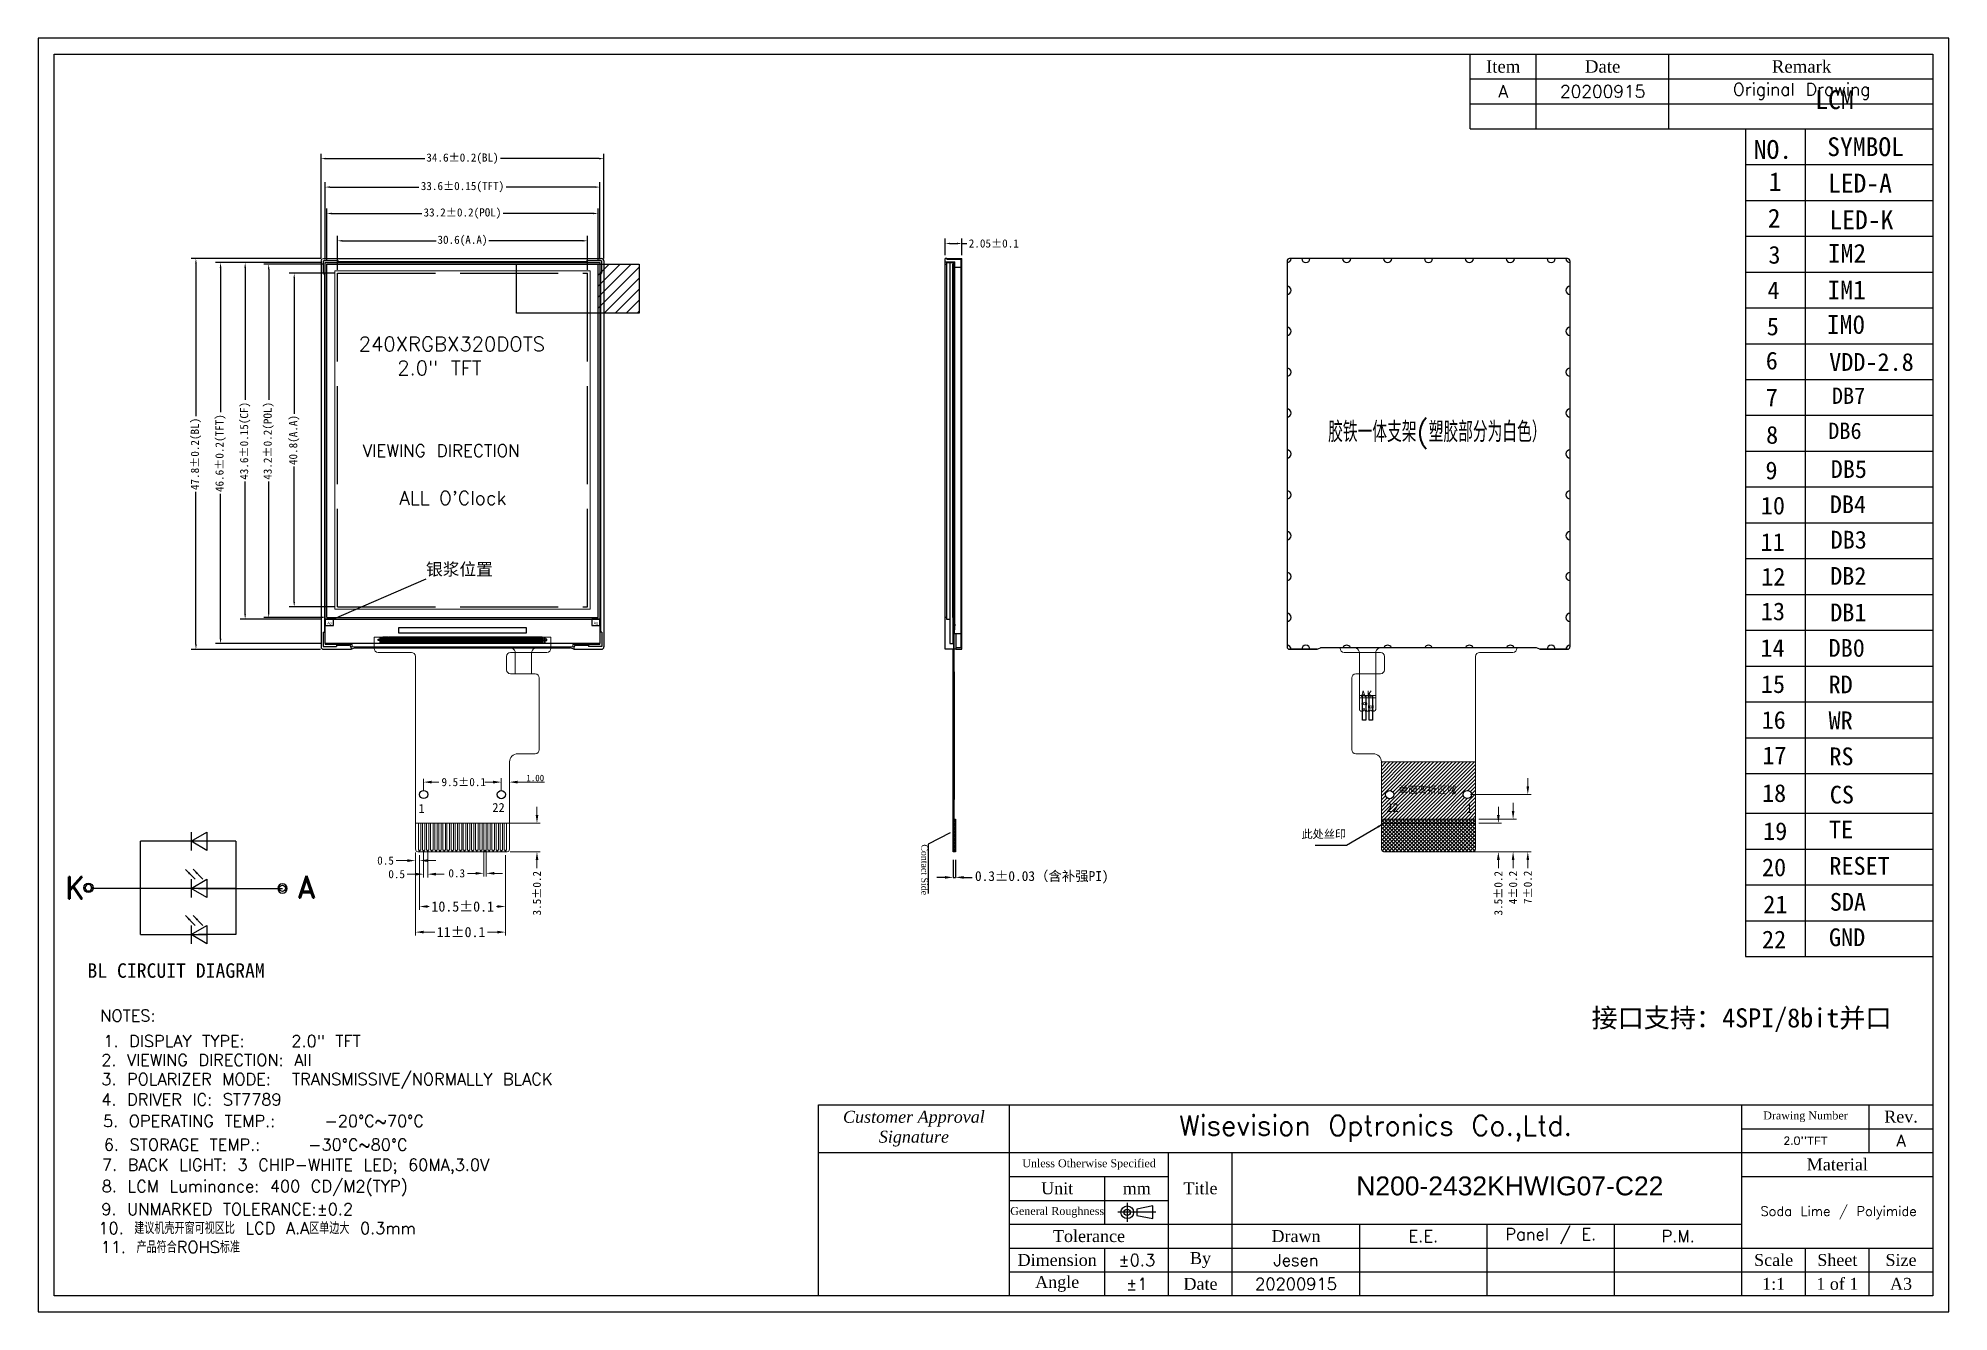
# Model space of a CAD drawing. Header units: millimetres. Extents: x 2479 to 2713, y 2230 to 2386.
import ezdxf

# ---------------------------------------------------------------- set-up
doc = ezdxf.new("R2010")
doc.units = ezdxf.units.MM
doc.linetypes.add('ACAD_ISO02W100', pattern=[15, 12, -3])
doc.linetypes.add('CENTER', pattern=[22, 20, -1, 0, -1])
for name, color, linetype in [('blu', 6, 'Continuous'), ('dim', 4, 'Continuous'), ('Dimension', 7, 'Continuous'), ('DWG', 7, 'Continuous'), ('fpc', 40, 'Continuous'), ('Frame', 7, 'Continuous'), ('Index', 7, 'Continuous'), ('lcd', 4, 'Continuous'), ('MODEL', 7, 'Continuous'), ('OBJ-BEZAL', 3, 'Continuous'), ('TEXT', 7, 'Continuous')]:
    doc.layers.add(name, color=color, linetype=linetype)
for name, color, linetype, lineweight in [('dim_temp', 161, 'Continuous', 9), ('图框', 7, 'Continuous', 0), ('标注', 3, 'Continuous', 25), ('遮光贴布', 152, 'Continuous', 13)]:
    doc.layers.add(name, color=color, linetype=linetype, lineweight=lineweight)
doc.styles.add('CNS', font='romans.shx', dxfattribs={"height": 1.3})
doc.styles.add('RD', font='ROMAND.shx', dxfattribs={"width": 0.8})
doc.styles.get("Standard").update_dxf_attribs({"font": 'txt', "bigfont": 'gbcbig.shx'})
doc.styles.add('STYLE1', font='', dxfattribs={"width": 0.9})
doc.styles.add('宋体', font='')
doc.styles.add('標注', font='')
doc.styles.get('STYLE1').set_extended_font_data('KaiTi_GB2312')
doc.styles.get('宋体').set_extended_font_data('SimSun')
doc.styles.get('標注').set_extended_font_data('宋体')
doc.dimstyles.new('DIM', dxfattribs={"dimscale": 0.7, "dimtxt": 3, "dimasz": 2.5, "dimexe": 0.3, "dimexo": 0.2, "dimgap": 0.2, "dimtad": 0, "dimzin": 9, "dimdsep": 46, "dimtxsty": 'Standard', "dimcen": 0.5, "dimadec": 0, "dimazin": 0, "dimtp": 1.2, "dimtm": 1.2, "dimtfac": 1, "dimtmove": 0, "dimatfit": 3, "dimfxl": 1, "dimtolj": 1, "dimtzin": 1, "dimarcsym": 0})
doc.dimstyles.new('ISO-25$0', dxfattribs={"dimscale": 0.5, "dimtxt": 2, "dimasz": 2, "dimexe": 0.8, "dimexo": 0.8, "dimtad": 0, "dimrnd": 0.01, "dimzin": 9, "dimdsep": 46, "dimtxsty": 'Standard', "dimcen": 2.5, "dimadec": 0, "dimazin": 2, "dimtfac": 1, "dimtofl": 0, "dimtmove": 0, "dimatfit": 0, "dimfxl": 1, "dimlwd": 13, "dimlwe": 13, "dimarcsym": 0})
doc.dimstyles.new('SH', dxfattribs={"dimscale": 1.4, "dimtxt": 2.5, "dimasz": 2.5, "dimexe": 1.25, "dimexo": 0.625, "dimtad": 0, "dimdec": 1, "dimzin": 0, "dimdsep": 46, "dimtxsty": 'RD', "dimcen": 2.5, "dimadec": 0, "dimazin": 0, "dimtfac": 0.6, "dimtdec": 4, "dimtmove": 0, "dimatfit": 3, "dimfxl": 1, "dimtolj": 1, "dimarcsym": 0})
doc.dimstyles.get("Standard").update_dxf_attribs({"dimscale": 0.4, "dimtxt": 0.18, "dimasz": 0.18, "dimexe": 0.18, "dimexo": 0.0625, "dimgap": 0.09, "dimtad": 0, "dimtih": 1, "dimtoh": 1, "dimdec": 4, "dimzin": 0, "dimdsep": 46, "dimtxsty": 'Standard', "dimcen": 0.09, "dimadec": 0, "dimazin": 0, "dimtfac": 1, "dimtdec": 4, "dimtofl": 0, "dimtmove": 0, "dimatfit": 3, "dimfxl": 1, "dimtolj": 1, "dimtzin": 0, "dimarcsym": 0})
doc.dimstyles.new('副本 標注', dxfattribs={"dimscale": 0, "dimtxt": 0.8, "dimasz": 0.6, "dimexe": 0.6, "dimexo": 0.4, "dimgap": 0.2, "dimtad": 0, "dimdsep": 46, "dimtxsty": '標注', "dimcen": 0.6, "dimazin": 2, "dimtfac": 1, "dimtmove": 0, "dimatfit": 3, "dimfxl": 1, "dimtolj": 1, "dimtzin": 0, "dimarcsym": 0})
doc.dimstyles.new('标准', dxfattribs={"dimtxt": 1.8, "dimasz": 1.5, "dimexe": 0.5, "dimexo": 0.4, "dimgap": 0.1, "dimtad": 1, "dimzin": 1, "dimdsep": 46, "dimtxsty": '宋体', "dimblk": 'CLOSEDBLANK', "dimcen": 0.09, "dimclrd": 96, "dimclre": 96, "dimclrt": 3, "dimadec": 0, "dimazin": 0, "dimtfac": 1, "dimtofl": 0, "dimtmove": 0, "dimatfit": 1, "dimldrblk": 'CLOSEDBLANK', "dimfxl": 1, "dimtolj": 1, "dimlwd": 0, "dimlwe": 0, "dimarcsym": 0})
doc.dimstyles.new('标注', dxfattribs={"dimtxt": 1.2, "dimasz": 1, "dimexe": 0, "dimexo": 1, "dimgap": 0.2, "dimtad": 0, "dimrnd": 0.0005, "dimzin": 9, "dimdsep": 46, "dimtxsty": 'Standard', "dimcen": 0, "dimclrd": 3, "dimclre": 3, "dimclrt": 3, "dimadec": 0, "dimazin": 0, "dimtfac": 1, "dimtmove": 0, "dimatfit": 3, "dimfxl": 1, "dimlwd": -1, "dimlwe": -1, "dimarcsym": 0})

msp = doc.modelspace()

# ---------------------------------------------------------------- texts
at = {"color": 2, "ltscale": 3, "style": 'RD'}
for s, p in [('K', (2482.199, 2280.586)), ('A', (2510.585, 2280.701))]:
    msp.add_text(s, height=2.697, dxfattribs=at).set_placement(p)
at = {"insert": (2523.05, 2330.451), "char_height": 1.6742, "width": 18.1605, "attachment_point": 1, "style": 'CNS'}
msp.add_mtext("ALL O'Clock", dxfattribs=at)
at = {"insert": (2526.338, 2321.645), "char_height": 2.5, "width": 9.29156, "attachment_point": 1}
msp.add_mtext('{\\fSimSun|b0|i0|c134|p54;\\H0.6x;银浆位置}', dxfattribs=at)
at = {"color": 1, "char_height": 0.3, "width": 1.70919, "attachment_point": 1}
for insert in [(2514.265, 2314.471), (2546.86, 2314.471)]:
    msp.add_mtext('{\\f@Arial Unicode MS|b0|i0|c134|p0;Ag}', dxfattribs=dict(at, insert=insert))
at = {"color": 6, "insert": (2652.349, 2294.333), "char_height": 0.86883, "width": 7.40942, "attachment_point": 3, "style": '宋体'}
msp.add_mtext('{\\fSimSun|b0|i0|c134|p54;单面弯折区域}', dxfattribs=at)
at = {"color": 7, "attachment_point": 1, "style": '宋体'}
for s, insert, char_height, width in [('{\\fSimSun|b0|i0|c134|p54;此处丝印}', (2633.412, 2289.004), 1, 1.13686837721616e-13), ('{\\fSimSun|b0|i0|c134|p54;\\H1.329x;接口支持：4SPI/8bit并口}', (2668.884, 2267.195), 1.7622, 40.28164)]:
    msp.add_mtext(s, dxfattribs=dict(at, insert=insert, char_height=char_height, width=width))
at = {"color": 7, "insert": (2486.636, 2256.767), "char_height": 1.44705, "width": 38.94082, "attachment_point": 1}
msp.add_mtext('4. DRIVER IC: ST7789', dxfattribs=at)
at = {"layer": 'dim', "lineweight": 5, "char_height": 0.766, "width": 0.40041, "attachment_point": 3, "style": 'RD'}
for s, insert in [('A', (2641.207, 2306.041)), ('K', (2642.017, 2306.041))]:
    msp.add_mtext(s, dxfattribs=dict(at, insert=insert))
at = {"layer": 'Dimension', "color": 7, "insert": (2640.117, 2246.626), "char_height": 2.31443, "width": 256.17487, "attachment_point": 1}
msp.add_mtext('{\\fArial|b0|i0|c0|p32;N200-2432KHWIG07-C22}', dxfattribs=at)
at = {"layer": 'DWG', "color": 7, "lineweight": 0, "char_height": 1.112, "line_spacing_factor": 0.6, "style": '宋体'}
for s, insert, width, attachment_point in [('22', (2534.452, 2292.309), 1.77921, 1), ('22', (2645.296, 2292.309), 1.77921, 3), ('22', (2645.296, 2292.309), 1.77921, 3), ('1', (2525.424, 2292.191), 0.88961, 1), ('1', (2654.324, 2292.191), 0.88961, 3), ('1', (2654.324, 2292.191), 0.88961, 3)]:
    msp.add_mtext(s, dxfattribs=dict(at, insert=insert, width=width, attachment_point=attachment_point))
at = {"layer": 'Frame', "color": 7, "attachment_point": 5}
for s, insert, char_height in [('{\\fTimes New Roman|b0|i0|c0|p18;Item}', (2658.079, 2382.382), 1.52064), ('{\\fTimes New Roman|b0|i0|c0|p18;Date}', (2670.244, 2382.382), 1.52064), ('{\\fTimes New Roman|b0|i0|c0|p18;Remark}', (2694.575, 2382.382), 1.52064), ('A', (2658.079, 2379.341), 1.521), ('20200915', (2670.244, 2379.341), 1.5206), ('Original Drawing', (2694.575, 2379.341), 1.52064), ('{\\fTimes New Roman|b0|i1|c0|p18;Customer Approval\\PSignature}', (2586.009, 2252.465), 1.46042), ('Wisevision Optronics Co.,Ltd.', (2642.478, 2252.465), 2.43404), ('{\\fTimes New Roman|b0|i0|c0|p18;Drawing Number}', (2695.053, 2253.925), 0.97362), ('{\\fTimes New Roman|b0|i0|c0|p18;Rev.}', (2706.737, 2253.925), 1.46042), ("2.0''{\\fArial|b0|i0|c0|p32;TFT}", (2695.053, 2251.004), 0.97362), ('A', (2706.737, 2251.004), 1.46), ('{\\fTimes New Roman|b0|i0|c0|p18;Unless Otherwise Specified}', (2607.428, 2248.083), 0.97362), ('{\\fTimes New Roman|b0|i0|c0|p18;Material}', (2698.948, 2248.083), 1.46042), ('{\\fTimes New Roman|b0|i0|c0|p18;Unit}', (2603.534, 2245.163), 1.46042), ('{\\fTimes New Roman|b0|i0|c0|p18;Title}', (2621.059, 2245.163), 1.46042), ('{\\fTimes New Roman|b0|i0|c0|p18;mm}', (2613.27, 2245.163), 1.46042), ('{\\fTimes New Roman|b0|i0|c0|p18;General Roughness}', (2603.534, 2242.242), 0.97362), ('Soda Lime / Polyimide', (2699.097, 2242.18), 1.16834), ('{\\fTimes New Roman|b0|i0|c0|p18;Tolerance}', (2607.428, 2239.321), 1.46042), ('{\\fTimes New Roman|b0|i0|c0|p18;Drawn}', (2632.742, 2239.321), 1.46042), ('E.E.', (2648.32, 2239.321), 1.4604), ('Panel / E.', (2663.898, 2239.321), 1.4604), ('P.M.', (2679.476, 2239.321), 1.4604), ('{\\fTimes New Roman|b0|i0|c0|p18;Dimension}', (2603.534, 2236.4), 1.46042), ('%%p0.3', (2613.27, 2236.4), 1.4604), ('{\\fTimes New Roman|b0|i0|c0|p18;By}', (2621.059, 2236.4), 1.46042), ('Jesen', (2632.742, 2236.4), 1.4604), ('{\\fTimes New Roman|b0|i0|c0|p18;Scale}', (2691.159, 2236.4), 1.46042), ('{\\fTimes New Roman|b0|i0|c0|p18;Sheet}', (2698.948, 2236.4), 1.46042), ('{\\fTimes New Roman|b0|i0|c0|p18;Size}', (2706.737, 2236.4), 1.46042), ('{\\fTimes New Roman|b0|i0|c0|p18;Angle}', (2603.534, 2233.479), 1.46042), ('%%p1', (2613.27, 2233.479), 1.4604), ('{\\fTimes New Roman|b0|i0|c0|p18;Date}', (2621.059, 2233.479), 1.46042), ('20200915', (2632.742, 2233.479), 1.4604), ('{\\fTimes New Roman|b0|i0|c0|p18;1:1}', (2691.159, 2233.479), 1.46042), ('{\\fTimes New Roman|b0|i0|c0|p18;1 of 1}', (2698.948, 2233.479), 1.46042), ('{\\fTimes New Roman|b0|i0|c0|p18;A3}', (2706.737, 2233.479), 1.46042)]:
    msp.add_mtext(s, dxfattribs=dict(at, insert=insert, char_height=char_height))
at = {"layer": 'Index', "color": 3, "insert": (2587.315, 2287.249), "char_height": 0.8, "attachment_point": 4, "rotation": 270, "style": '宋体'}
msp.add_mtext('{\\fTimes New Roman|b0|i0|c0|p18;\\C7;Contact Side}', dxfattribs=at)
at = {"layer": 'lcd', "color": 7}
msp.add_text('VIEWING DIRECTION', height=1.5, dxfattribs=at).set_placement((2518.594, 2334.645))
at = {"layer": 'lcd', "color": 7, "insert": (2518.113, 2349.324), "char_height": 1.76, "width": 243.08331, "attachment_point": 1}
msp.add_mtext('240XRGBX320DOTS\\P   2.0" TFT', dxfattribs=at)
at = {"layer": 'MODEL', "style": 'STYLE1'}
msp.add_text('BL CIRCUIT DIAGRAM', height=1.77063, dxfattribs=at).set_placement((2484.934, 2270.925))
at = {"layer": 'TEXT', "color": 7, "attachment_point": 1, "line_spacing_factor": 0.6, "style": '宋体'}
for s, insert, char_height, width in [('{\\fSimSun|b0|i0|c0|p2;LCM}', (2696.25, 2379.477), 2.3, 6.51433), ('{\\fSimSun|b0|i0|c0|p2;NO.}', (2688.722, 2373.391), 2.3, 6.51433), ('{\\fSimSun|b0|i0|c0|p2;SYMBOL}', (2697.708, 2373.728), 2.3, 6.51433), ('1', (2690.561, 2369.453), 2.3, 2.17144), ('LED-A', (2697.805, 2369.27), 2.3, 6.51433), ('2', (2690.44, 2364.99), 2.3, 2.17144), ('LED-K', (2697.98, 2364.786), 2.3, 2.17144), ('3', (2690.521, 2360.447), 2.171, 2.17144), ('IM2', (2697.775, 2360.695), 2.3, 6.51433), ('4', (2690.4, 2356.105), 2.171, 2.17144), ('IM1', (2697.737, 2356.213), 2.3, 6.51433), ('5', (2690.319, 2351.682), 2.171, 2.17144), ('IM0', (2697.658, 2351.986), 2.3, 6.51433), ('6', (2690.198, 2347.502), 2.171, 2.17144), ('VDD-2.8', (2697.952, 2347.336), 2.1714, 2.17144), ('7', (2690.198, 2342.999), 2.171, 2.17144), ('DB7', (2698.284, 2343.125), 2, 2.17144), ('8', (2690.238, 2338.415), 2.171, 2.17144), ('DB6', (2697.835, 2338.831), 2, 2.17144), ('9', (2690.157, 2334.074), 2.171, 2.17144), ('DB5', (2698.138, 2334.237), 2.1714, 4.34289), ('10', (2689.593, 2329.772), 2.1714, 4.34289), ('DB4', (2698.028, 2329.927), 2.1714, 6.51433), ('11', (2689.553, 2325.31), 2.1714, 4.34289), ('DB3', (2698.128, 2325.595), 2.1714, 6.51433), ('12', (2689.643, 2321.078), 2.1714, 4.34289), ('DB2', (2698.078, 2321.163), 2.1714, 6.51433), ('13', (2689.597, 2316.832), 2.1714, 4.34289), ('DB1', (2698.078, 2316.699), 2.1714, 6.51433), ('14', (2689.552, 2312.36), 2.1714, 4.34289), ('DB0', (2697.877, 2312.359), 2.1714, 6.51433), ('15', (2689.597, 2307.932), 2.1714, 4.34289), ('RD', (2697.877, 2307.898), 2.1714, 6.51433), ('16', (2689.688, 2303.55), 2.1714, 4.34289), ('WR', (2697.877, 2303.504), 2.1714, 6.51433), ('17', (2689.779, 2299.214), 2.1714, 4.34289), ('RS', (2697.977, 2299.096), 2.1714, 6.51433), ('18', (2689.733, 2294.605), 2.1714, 4.34289), ('CS', (2698.028, 2294.411), 2.1714, 6.51433), ('TE', (2697.927, 2290.153), 2.1714, 6.51433), ('19', (2689.869, 2289.951), 2.1714, 4.34289), ('20', (2689.733, 2285.524), 2.1714, 4.34289), ('RESET', (2697.973, 2285.704), 2.1714, 10.85722), ('21', (2689.894, 2280.99), 2.1714, 4.34289), ('SDA', (2698.023, 2281.297), 2.1714, 13.02866), ('22', (2689.733, 2276.697), 2.1714, 4.34289), ('GND', (2697.922, 2276.966), 2.1714, 13.02866)]:
    msp.add_mtext(s, dxfattribs=dict(at, insert=insert, char_height=char_height, width=width))
at = {"layer": '图框'}
for s, height, p in [('NOTES:', 1.4471, (2486.505, 2265.572)), ('1. DISPLAY TYPE:   2.0" TFT', 1.44705, (2486.886, 2262.467)), ('2. VIEWING DIRECTION: All', 1.44705, (2486.624, 2260.138)), ('3. POLARIZER MODE:  TRANSMISSIVE/NORMALLY BLACK', 1.44705, (2486.624, 2257.808)), ('5. OPERATING TEMP.:   -20%%DC~70%%DC', 1.44705, (2486.837, 2252.683)), ('6. STORAGE TEMP.:   -30%%DC~80%%DC', 1.44705, (2486.934, 2249.788)), ('7. BACK LIGHT: 3 CHIP-WHITE LED; 60MA,3.0V', 1.44705, (2486.7, 2247.326)), ('8. LCM Luminance: 400 CD/M2(TYP)', 1.44705, (2486.685, 2244.704)), ('9. UNMARKED TOLERANCE:%%P0.2', 1.44705, (2486.631, 2241.909)), ('10. 建议机壳开窗可视区比 LCD A.A区单边大 0.3mm', 1.44705, (2486.272, 2239.586))]:
    msp.add_text(s, height=height, dxfattribs=at).set_placement(p)
at = {"layer": '图框', "insert": (2486.546, 2238.716), "char_height": 1.44705, "width": 38.94082, "attachment_point": 1}
msp.add_mtext('11. 产品符合ROHS标准', dxfattribs=at)
at = {"layer": '标注', "insert": (2636.675, 2338.945), "char_height": 2.5, "width": 31.21413, "attachment_point": 1}
msp.add_mtext('胶铁一体支架(塑胶部分为白色）', dxfattribs=at)

# ---------------------------------------------------------------- blocks, each defined once
blk = doc.blocks.new('*D63')
at = {"color": 0, "lineweight": -2}
for p, q in [((2589.84, 2359.3), (2589.84, 2361.34)), ((2590.44, 2360.74), (2591.29, 2360.74)), ((2591.89, 2359.3), (2591.89, 2361.34)), ((2591.89, 2360.74), (2592.49, 2360.74))]:
    blk.add_line(p, q, dxfattribs=at)
at = {"color": 0}
for points in [[(2590.44, 2360.84), (2590.44, 2360.64), (2589.84, 2360.74)], [(2591.29, 2360.84), (2591.29, 2360.64), (2591.89, 2360.74)]]:
    blk.add_solid(points, dxfattribs=at)
at = {"layer": 'Defpoints', "color": 0}
for p in [(2591.89, 2360.74), (2589.84, 2358.9), (2591.89, 2358.9)]:
    blk.add_point(p, dxfattribs=at)
at = {"color": 0, "insert": (2595.78, 2360.74), "char_height": 1, "attachment_point": 5, "style": '標注'}
blk.add_mtext('\\A1;2.05%%p0.1', dxfattribs=at)
blk = doc.blocks.new('*D72')
at = {"color": 0, "lineweight": -2}
for p, q in [((2513.5, 2358.99), (2513.5, 2371.72)), ((2514.1, 2371.12), (2526.18, 2371.12)), ((2547.5, 2371.12), (2535.43, 2371.12)), ((2548.1, 2358.92), (2548.1, 2371.72))]:
    blk.add_line(p, q, dxfattribs=at)
at = {"color": 0}
for points in [[(2514.1, 2371.22), (2514.1, 2371.02), (2513.5, 2371.12)], [(2547.5, 2371.22), (2547.5, 2371.02), (2548.1, 2371.12)]]:
    blk.add_solid(points, dxfattribs=at)
at = {"layer": 'Defpoints', "color": 0}
for p in [(2548.1, 2371.12), (2513.5, 2358.59), (2548.1, 2358.52)]:
    blk.add_point(p, dxfattribs=at)
at = {"color": 0, "insert": (2530.8, 2371.12), "char_height": 1, "attachment_point": 5, "style": '標注'}
blk.add_mtext('\\A1;34.6%%p0.2(BL)', dxfattribs=at)
blk = doc.blocks.new('*D73')
at = {"color": 0, "lineweight": -2}
for p, q in [((2513.5, 2358.9), (2497.6, 2358.9)), ((2498.2, 2358.3), (2498.2, 2339.64)), ((2498.2, 2311.7), (2498.2, 2330.36)), ((2513.43, 2311.1), (2497.6, 2311.1))]:
    blk.add_line(p, q, dxfattribs=at)
at = {"color": 0}
for points in [[(2498.1, 2358.3), (2498.3, 2358.3), (2498.2, 2358.9)], [(2498.1, 2311.7), (2498.3, 2311.7), (2498.2, 2311.1)]]:
    blk.add_solid(points, dxfattribs=at)
at = {"layer": 'Defpoints', "color": 0}
for p in [(2513.9, 2358.9), (2498.2, 2311.1), (2513.83, 2311.1)]:
    blk.add_point(p, dxfattribs=at)
at = {"color": 0, "insert": (2498.2, 2335), "char_height": 1, "attachment_point": 5, "rotation": 90, "style": '標注'}
blk.add_mtext('\\A1;47.8%%p0.2(BL)', dxfattribs=at)
blk = doc.blocks.new('*D74')
at = {"color": 0, "lineweight": -2}
for p, q in [((2514, 2358.8), (2514, 2368.24)), ((2514.6, 2367.64), (2525.47, 2367.64)), ((2547, 2367.64), (2536.14, 2367.64)), ((2547.6, 2358.8), (2547.6, 2368.24))]:
    blk.add_line(p, q, dxfattribs=at)
at = {"color": 0}
for points in [[(2514.6, 2367.74), (2514.6, 2367.54), (2514, 2367.64)], [(2547, 2367.74), (2547, 2367.54), (2547.6, 2367.64)]]:
    blk.add_solid(points, dxfattribs=at)
at = {"layer": 'Defpoints', "color": 0}
for p in [(2547.6, 2367.64), (2514, 2358.4), (2547.6, 2358.4)]:
    blk.add_point(p, dxfattribs=at)
at = {"color": 0, "insert": (2530.8, 2367.64), "char_height": 1, "attachment_point": 5, "style": '標注'}
blk.add_mtext('\\A1;33.6%%p0.15(TFT)', dxfattribs=at)
blk = doc.blocks.new('*D75')
at = {"color": 0, "lineweight": -2}
for p, q in [((2513.6, 2358.4), (2500.61, 2358.4)), ((2501.21, 2357.8), (2501.21, 2340.1)), ((2501.21, 2312.4), (2501.21, 2330.11)), ((2513.6, 2311.8), (2500.61, 2311.8))]:
    blk.add_line(p, q, dxfattribs=at)
at = {"color": 0}
for points in [[(2501.11, 2357.8), (2501.31, 2357.8), (2501.21, 2358.4)], [(2501.11, 2312.4), (2501.31, 2312.4), (2501.21, 2311.8)]]:
    blk.add_solid(points, dxfattribs=at)
at = {"layer": 'Defpoints', "color": 0}
for p in [(2514, 2358.4), (2501.21, 2311.8), (2514, 2311.8)]:
    blk.add_point(p, dxfattribs=at)
at = {"color": 0, "insert": (2501.21, 2335.1), "char_height": 1, "attachment_point": 5, "rotation": 90, "style": '標注'}
blk.add_mtext('\\A1;46.6%%p0.2(TFT)', dxfattribs=at)
blk = doc.blocks.new('*D76')
at = {"color": 0, "lineweight": -2}
for p, q in [((2514.2, 2358.6), (2514.2, 2365.01)), ((2547.4, 2358.6), (2547.4, 2365.01)), ((2514.8, 2364.41), (2525.82, 2364.41)), ((2546.8, 2364.41), (2535.78, 2364.41))]:
    blk.add_line(p, q, dxfattribs=at)
at = {"color": 0}
for points in [[(2514.8, 2364.51), (2514.8, 2364.31), (2514.2, 2364.41)], [(2546.8, 2364.51), (2546.8, 2364.31), (2547.4, 2364.41)]]:
    blk.add_solid(points, dxfattribs=at)
at = {"layer": 'Defpoints', "color": 0}
for p in [(2547.4, 2364.41), (2514.2, 2358.2), (2547.4, 2358.2)]:
    blk.add_point(p, dxfattribs=at)
at = {"color": 0, "insert": (2530.8, 2364.41), "char_height": 1, "attachment_point": 5, "style": '標注'}
blk.add_mtext('\\A1;33.2%%P0.2(POL)', dxfattribs=at)
blk = doc.blocks.new('*D77')
at = {"color": 0, "lineweight": -2}
for p, q in [((2513.6, 2358.4), (2503.62, 2358.4)), ((2504.22, 2357.8), (2504.22, 2341.6)), ((2504.22, 2315.4), (2504.22, 2331.61)), ((2513.6, 2314.8), (2503.62, 2314.8))]:
    blk.add_line(p, q, dxfattribs=at)
at = {"color": 0}
for points in [[(2504.12, 2357.8), (2504.32, 2357.8), (2504.22, 2358.4)], [(2504.12, 2315.4), (2504.32, 2315.4), (2504.22, 2314.8)]]:
    blk.add_solid(points, dxfattribs=at)
at = {"layer": 'Defpoints', "color": 0}
for p in [(2514, 2358.4), (2504.22, 2314.8), (2514, 2314.8)]:
    blk.add_point(p, dxfattribs=at)
at = {"color": 0, "insert": (2504.22, 2336.6), "char_height": 1, "attachment_point": 5, "rotation": 90, "style": '標注'}
blk.add_mtext('\\A1;43.6%%p0.15(CF)', dxfattribs=at)
blk = doc.blocks.new('*D78')
at = {"color": 0, "lineweight": -2}
for p, q in [((2515.5, 2357.5), (2515.5, 2361.67)), ((2516.1, 2361.07), (2527.6, 2361.07)), ((2545.5, 2361.07), (2534.01, 2361.07)), ((2546.1, 2357.5), (2546.1, 2361.67))]:
    blk.add_line(p, q, dxfattribs=at)
at = {"color": 0}
for points in [[(2516.1, 2361.17), (2516.1, 2360.97), (2515.5, 2361.07)], [(2545.5, 2361.17), (2545.5, 2360.97), (2546.1, 2361.07)]]:
    blk.add_solid(points, dxfattribs=at)
at = {"layer": 'Defpoints', "color": 0}
for p in [(2546.1, 2361.07), (2515.5, 2357.1), (2546.1, 2357.1)]:
    blk.add_point(p, dxfattribs=at)
at = {"color": 0, "insert": (2530.8, 2361.07), "char_height": 1, "attachment_point": 5, "style": '標注'}
blk.add_mtext('\\A1;30.6(A.A)', dxfattribs=at)
blk = doc.blocks.new('*D79')
at = {"color": 0, "lineweight": -2}
for p, q in [((2513.8, 2358.2), (2506.5, 2358.2)), ((2507.1, 2357.6), (2507.1, 2341.6)), ((2507.1, 2315.6), (2507.1, 2331.61)), ((2513.8, 2315), (2506.5, 2315))]:
    blk.add_line(p, q, dxfattribs=at)
at = {"color": 0}
for points in [[(2507, 2357.6), (2507.2, 2357.6), (2507.1, 2358.2)], [(2507, 2315.6), (2507.2, 2315.6), (2507.1, 2315)]]:
    blk.add_solid(points, dxfattribs=at)
at = {"layer": 'Defpoints', "color": 0}
for p in [(2507.1, 2358.2), (2514.2, 2358.2), (2514.2, 2315)]:
    blk.add_point(p, dxfattribs=at)
at = {"color": 0, "insert": (2507.1, 2336.6), "char_height": 1, "attachment_point": 5, "rotation": 90, "style": '標注'}
blk.add_mtext('\\A1;43.2%%P0.2(POL)', dxfattribs=at)
blk = doc.blocks.new('*D80')
at = {"color": 0, "lineweight": -2}
for p, q in [((2515.1, 2357.1), (2509.62, 2357.1)), ((2510.22, 2356.5), (2510.22, 2339.92)), ((2510.22, 2316.9), (2510.22, 2333.48)), ((2515.1, 2316.3), (2509.62, 2316.3))]:
    blk.add_line(p, q, dxfattribs=at)
at = {"color": 0}
for points in [[(2510.12, 2356.5), (2510.32, 2356.5), (2510.22, 2357.1)], [(2510.12, 2316.9), (2510.32, 2316.9), (2510.22, 2316.3)]]:
    blk.add_solid(points, dxfattribs=at)
at = {"layer": 'Defpoints', "color": 0}
for p in [(2515.5, 2357.1), (2510.22, 2316.3), (2515.5, 2316.3)]:
    blk.add_point(p, dxfattribs=at)
at = {"color": 0, "insert": (2510.22, 2336.7), "char_height": 1, "attachment_point": 5, "rotation": 90, "style": '標注'}
blk.add_mtext('\\A1;40.8(A.A)', dxfattribs=at)
blk = doc.blocks.new('*D82')
at = {"color": 7, "lineweight": 13}
for p, q in [((2525.05, 2286.24), (2525.05, 2276.11)), ((2536.05, 2285.94), (2536.05, 2276.11)), ((2526.05, 2276.51), (2527.4, 2276.51)), ((2535.05, 2276.51), (2533.87, 2276.51))]:
    blk.add_line(p, q, dxfattribs=at)
at = {"color": 7}
for points in [[(2526.05, 2276.68), (2526.05, 2276.35), (2525.05, 2276.51)], [(2535.05, 2276.68), (2535.05, 2276.35), (2536.05, 2276.51)]]:
    blk.add_solid(points, dxfattribs=at)
at = {"layer": 'Defpoints', "color": 0}
for p in [(2525.05, 2286.64), (2536.05, 2286.34), (2536.05, 2276.51)]:
    blk.add_point(p, dxfattribs=at)
at = {"color": 7, "insert": (2530.63, 2276.51), "char_height": 1.25, "attachment_point": 5, "style": '宋体'}
blk.add_mtext('11%%P0.1', dxfattribs=at)
blk = doc.blocks.new('*D83')
at = {"color": 7, "lineweight": 13}
for p, q in [((2526.05, 2293.74), (2526.05, 2295.26)), ((2527.05, 2294.86), (2527.9, 2294.86)), ((2534.55, 2294.86), (2534.01, 2294.86)), ((2535.55, 2293.75), (2535.55, 2295.26))]:
    blk.add_line(p, q, dxfattribs=at)
at = {"color": 7}
for points in [[(2527.05, 2295.03), (2527.05, 2294.69), (2526.05, 2294.86)], [(2534.55, 2295.03), (2534.55, 2294.69), (2535.55, 2294.86)]]:
    blk.add_solid(points, dxfattribs=at)
at = {"layer": 'Defpoints', "color": 0}
for p in [(2526.05, 2294.86), (2526.05, 2293.34), (2535.55, 2293.35)]:
    blk.add_point(p, dxfattribs=at)
at = {"color": 7, "insert": (2530.95, 2294.86), "char_height": 1, "attachment_point": 5, "style": '宋体'}
blk.add_mtext('9.5%%P0.1', dxfattribs=at)
blk = doc.blocks.new('*D84')
at = {"color": 7, "lineweight": 0}
for p, q in [((2534.55, 2294.86), (2533.55, 2294.86)), ((2535.55, 2293.74), (2535.55, 2295.36)), ((2536.55, 2292.14), (2536.55, 2295.36)), ((2537.55, 2294.86), (2540.84, 2294.86))]:
    blk.add_line(p, q, dxfattribs=at)
at = {"color": 7}
for points in [[(2534.55, 2295.03), (2534.55, 2294.69), (2535.55, 2294.86)], [(2537.55, 2295.03), (2537.55, 2294.69), (2536.55, 2294.86)]]:
    blk.add_solid(points, dxfattribs=at)
at = {"layer": 'Defpoints', "color": 0}
for p in [(2536.55, 2294.86), (2535.55, 2293.34), (2536.55, 2291.74)]:
    blk.add_point(p, dxfattribs=at)
at = {"color": 7, "insert": (2539.7, 2295.36), "char_height": 0.8, "attachment_point": 5, "style": '宋体'}
blk.add_mtext('\\A1;1.00', dxfattribs=at)
blk = doc.blocks.new('_ClosedBlank')
at = {"color": 0, "linetype": 'ByBlock', "lineweight": -2}
for p, q in [((-1, 0.17), (0, 0)), ((-1, 0.17), (-1, -0.17)), ((0, 0), (-1, -0.17))]:
    blk.add_line(p, q, dxfattribs=at)
blk = doc.blocks.new('*D85')
at = {"color": 7, "lineweight": 13}
for p, q in [((2539.91, 2290.84), (2539.91, 2291.84)), ((2536.6, 2289.84), (2540.31, 2289.84)), ((2536.65, 2286.34), (2540.31, 2286.34)), ((2539.91, 2285.34), (2539.91, 2284.34))]:
    blk.add_line(p, q, dxfattribs=at)
at = {"color": 7}
for points in [[(2539.75, 2290.84), (2540.08, 2290.84), (2539.91, 2289.84)], [(2539.75, 2285.34), (2540.08, 2285.34), (2539.91, 2286.34)]]:
    blk.add_solid(points, dxfattribs=at)
at = {"layer": 'Defpoints', "color": 0}
for p in [(2536.2, 2289.84), (2536.25, 2286.34), (2539.91, 2286.34)]:
    blk.add_point(p, dxfattribs=at)
at = {"color": 7, "insert": (2539.91, 2281.27), "char_height": 1, "attachment_point": 5, "rotation": 90, "style": '宋体'}
blk.add_mtext('3.5±0.2', dxfattribs=at)
blk = doc.blocks.new('*D86')
at = {"color": 7, "lineweight": 13}
for p, q in [((2526.05, 2286.34), (2526.05, 2283.2)), ((2526.55, 2286.34), (2526.55, 2283.2)), ((2525.05, 2283.6), (2524.05, 2283.6)), ((2527.55, 2283.6), (2528.55, 2283.6))]:
    blk.add_line(p, q, dxfattribs=at)
at = {"color": 7}
for points in [[(2525.05, 2283.77), (2525.05, 2283.43), (2526.05, 2283.6)], [(2527.55, 2283.77), (2527.55, 2283.43), (2526.55, 2283.6)]]:
    blk.add_solid(points, dxfattribs=at)
at = {"layer": 'Defpoints', "color": 0}
for p in [(2526.05, 2286.74), (2526.55, 2286.74), (2526.05, 2283.6)]:
    blk.add_point(p, dxfattribs=at)
at = {"color": 7, "insert": (2522.75, 2283.6), "char_height": 1, "attachment_point": 5, "style": '宋体'}
blk.add_mtext('0.5', dxfattribs=at)
blk = doc.blocks.new('*D87')
at = {"color": 7, "lineweight": 13}
for p, q in [((2533.4, 2286.54), (2533.4, 2283.3)), ((2533.7, 2286.54), (2533.7, 2283.3)), ((2532.4, 2283.7), (2531.4, 2283.7)), ((2534.7, 2283.7), (2535.7, 2283.7))]:
    blk.add_line(p, q, dxfattribs=at)
at = {"color": 7}
for points in [[(2532.4, 2283.87), (2532.4, 2283.54), (2533.4, 2283.7)], [(2534.7, 2283.87), (2534.7, 2283.54), (2533.7, 2283.7)]]:
    blk.add_solid(points, dxfattribs=at)
at = {"layer": 'Defpoints', "color": 0}
for p in [(2533.4, 2286.94), (2533.7, 2286.94), (2533.4, 2283.7)]:
    blk.add_point(p, dxfattribs=at)
at = {"color": 7, "insert": (2530.1, 2283.7), "char_height": 1, "attachment_point": 5, "style": '宋体'}
blk.add_mtext('0.3', dxfattribs=at)
blk = doc.blocks.new('*D88')
at = {"color": 7, "lineweight": 13}
for p, q in [((2525.05, 2286.24), (2525.05, 2284.86)), ((2525.55, 2285.94), (2525.55, 2284.86)), ((2524.05, 2285.26), (2522.69, 2285.26)), ((2526.55, 2285.26), (2527.55, 2285.26))]:
    blk.add_line(p, q, dxfattribs=at)
at = {"color": 7}
for points in [[(2524.05, 2285.42), (2524.05, 2285.09), (2525.05, 2285.26)], [(2526.55, 2285.42), (2526.55, 2285.09), (2525.55, 2285.26)]]:
    blk.add_solid(points, dxfattribs=at)
at = {"layer": 'Defpoints', "color": 0}
for p in [(2525.05, 2286.64), (2525.55, 2286.34), (2525.55, 2285.26)]:
    blk.add_point(p, dxfattribs=at)
at = {"color": 7, "insert": (2521.39, 2285.26), "char_height": 1, "attachment_point": 5, "style": '宋体'}
blk.add_mtext('0.5', dxfattribs=at)
blk = doc.blocks.new('*D89')
at = {"color": 7, "lineweight": 13}
for p, q in [((2525.55, 2285.94), (2525.55, 2279.24)), ((2536.05, 2285.94), (2536.05, 2279.24)), ((2526.55, 2279.64), (2526.71, 2279.64)), ((2535.05, 2279.64), (2534.95, 2279.64))]:
    blk.add_line(p, q, dxfattribs=at)
at = {"color": 7}
for points in [[(2526.55, 2279.81), (2526.55, 2279.48), (2525.55, 2279.64)], [(2535.05, 2279.81), (2535.05, 2279.48), (2536.05, 2279.64)]]:
    blk.add_solid(points, dxfattribs=at)
at = {"layer": 'Defpoints', "color": 0}
for p in [(2525.55, 2286.34), (2536.05, 2286.34), (2536.05, 2279.64)]:
    blk.add_point(p, dxfattribs=at)
at = {"color": 7, "insert": (2530.83, 2279.64), "char_height": 1.25, "attachment_point": 5, "style": '宋体'}
blk.add_mtext('10.5%%P0.1', dxfattribs=at)
blk = doc.blocks.new('*D90')
at = {"color": 7, "lineweight": 13}
for p, q in [((2659.29, 2291.34), (2659.29, 2292.34)), ((2655.1, 2290.34), (2659.69, 2290.34)), ((2654.8, 2286.34), (2659.69, 2286.34)), ((2659.29, 2285.34), (2659.29, 2284.34))]:
    blk.add_line(p, q, dxfattribs=at)
at = {"color": 7}
for points in [[(2659.13, 2291.34), (2659.46, 2291.34), (2659.29, 2290.34)], [(2659.13, 2285.34), (2659.46, 2285.34), (2659.29, 2286.34)]]:
    blk.add_solid(points, dxfattribs=at)
at = {"layer": 'Defpoints', "color": 0}
for p in [(2654.7, 2290.34), (2654.4, 2286.34), (2659.29, 2286.34)]:
    blk.add_point(p, dxfattribs=at)
at = {"color": 7, "insert": (2659.29, 2281.97), "char_height": 1, "attachment_point": 5, "rotation": 90, "style": '宋体'}
blk.add_mtext('4±0.2', dxfattribs=at)
blk = doc.blocks.new('*D91')
at = {"color": 7, "lineweight": 13}
for p, q in [((2657.49, 2290.84), (2657.49, 2291.84)), ((2655.1, 2289.84), (2657.89, 2289.84)), ((2654.8, 2286.34), (2657.89, 2286.34)), ((2657.49, 2285.34), (2657.49, 2284.34))]:
    blk.add_line(p, q, dxfattribs=at)
at = {"color": 7}
for points in [[(2657.32, 2290.84), (2657.66, 2290.84), (2657.49, 2289.84)], [(2657.32, 2285.34), (2657.66, 2285.34), (2657.49, 2286.34)]]:
    blk.add_solid(points, dxfattribs=at)
at = {"layer": 'Defpoints', "color": 0}
for p in [(2654.7, 2289.84), (2654.4, 2286.34), (2657.49, 2286.34)]:
    blk.add_point(p, dxfattribs=at)
at = {"color": 7, "insert": (2657.49, 2281.27), "char_height": 1, "attachment_point": 5, "rotation": 90, "style": '宋体'}
blk.add_mtext('3.5±0.2', dxfattribs=at)
blk = doc.blocks.new('*D92')
at = {"color": 7, "lineweight": 13}
for p, q in [((2661.09, 2294.34), (2661.09, 2295.34)), ((2654.1, 2293.34), (2661.49, 2293.34)), ((2654.8, 2286.34), (2661.49, 2286.34)), ((2661.09, 2285.34), (2661.09, 2284.34))]:
    blk.add_line(p, q, dxfattribs=at)
at = {"color": 7}
for points in [[(2660.93, 2294.34), (2661.26, 2294.34), (2661.09, 2293.34)], [(2660.93, 2285.34), (2661.26, 2285.34), (2661.09, 2286.34)]]:
    blk.add_solid(points, dxfattribs=at)
at = {"layer": 'Defpoints', "color": 0}
for p in [(2653.7, 2293.34), (2654.4, 2286.34), (2661.09, 2286.34)]:
    blk.add_point(p, dxfattribs=at)
at = {"color": 7, "insert": (2661.09, 2281.99), "char_height": 1, "attachment_point": 5, "rotation": 90, "style": '宋体'}
blk.add_mtext('7±0.2', dxfattribs=at)
blk = doc.blocks.new('*D93')
at = {"color": 7}
for p, q in [((2590.8, 2285.34), (2590.8, 2283.21)), ((2591.1, 2285.34), (2591.1, 2283.21)), ((2589.8, 2283.21), (2588.8, 2283.21)), ((2590.8, 2283.21), (2591.1, 2283.21)), ((2592.1, 2283.21), (2593.14, 2283.21))]:
    blk.add_line(p, q, dxfattribs=at)
for points in [[(2589.8, 2283.37), (2589.8, 2283.04), (2590.8, 2283.21)], [(2592.1, 2283.37), (2592.1, 2283.04), (2591.1, 2283.21)]]:
    blk.add_solid(points, dxfattribs=at)
at = {"layer": 'Defpoints', "color": 0}
for p in [(2590.8, 2286.34), (2591.1, 2286.34), (2591.1, 2283.21)]:
    blk.add_point(p, dxfattribs=at)
at = {"color": 7, "insert": (2601.65, 2283.21), "char_height": 1.2, "attachment_point": 5, "style": '宋体'}
blk.add_mtext('0.3%%p0.03（含补强PI)', dxfattribs=at)

# ---------------------------------------------------------------- dimensions: what is measured, and where the dimension line sits
at = {"color": 3}
for base, p1, p2, text, picture, middle in [((2548.103, 2371.12), (2513.503, 2358.591), (2548.103, 2358.524), '<>%%p0.2(BL)', '*D72', (2530.803, 2371.12)), ((2547.603, 2367.643), (2514.003, 2358.403), (2547.603, 2358.403), '<>%%p0.15(TFT)', '*D74', (2530.803, 2367.643)), ((2547.403, 2364.41), (2514.203, 2358.203), (2547.403, 2358.203), '<>%%P0.2(POL)', '*D76', (2530.803, 2364.41)), ((2546.103, 2361.065), (2515.503, 2357.103), (2546.103, 2357.103), '<>(A.A)', '*D78', (2530.803, 2361.065)), ((2591.888, 2360.74), (2589.838, 2358.903), (2591.888, 2358.903), '<>%%p0.1', '*D63', (2595.78, 2360.74))]:
    dim = msp.add_linear_dim(base=base, p1=p1, p2=p2, text=text, dimstyle='副本 標注', override={"dimscale": 1, "dimtxt": 1}, dxfattribs=at)
    dim.commit()
    dim.dimension.update_dxf_attribs({"geometry": picture, "text_midpoint": middle, "dimtype": 160})
for base, p1, p2, text, picture, middle in [((2498.202, 2311.103), (2513.903, 2358.903), (2513.825, 2311.103), '<>%%p0.2(BL)', '*D73', (2498.202, 2335.003)), ((2501.21, 2311.803), (2514.003, 2358.403), (2514.003, 2311.803), '<>%%p0.2(TFT)', '*D75', (2501.21, 2335.103)), ((2504.218, 2314.802), (2514.003, 2358.403), (2514.003, 2314.802), '<>%%p0.15(CF)', '*D77', (2504.218, 2336.603)), ((2507.095, 2358.203), (2514.203, 2315.002), (2514.203, 2358.203), '<>%%P0.2(POL)', '*D79', (2507.095, 2336.603))]:
    dim = msp.add_linear_dim(base=base, p1=p1, p2=p2, angle=90, text=text, dimstyle='副本 標注', override={"dimscale": 1, "dimtxt": 1}, dxfattribs=at)
    dim.commit()
    dim.dimension.update_dxf_attribs({"geometry": picture, "text_midpoint": middle, "dimtype": 160})
dim = msp.add_linear_dim(base=(2510.225, 2316.303), p1=(2515.503, 2357.103), p2=(2515.503, 2316.303), angle=90, text='<>(A.A)', dimstyle='副本 標注', override={"dimscale": 1, "dimtxt": 1}, dxfattribs=at)
dim.commit()
dim.dimension.update_dxf_attribs({"geometry": '*D80', "text_midpoint": (2510.225, 2336.703)})
dim = msp.add_linear_dim(base=(2526.053, 2294.859), p1=(2535.553, 2293.353), p2=(2526.053, 2293.343), angle=180, text='<>%%P0.1', dimstyle='ISO-25$0', override={"dimtxsty": '宋体', "dimclrd": 7, "dimclre": 7, "dimclrt": 7, "dimfxl": 0.8})
dim.commit()
dim.dimension.update_dxf_attribs({"geometry": '*D83', "text_midpoint": (2530.951, 2294.859), "dimtype": 160})
for base, p1, p2, angle, dimstyle, override, picture, middle in [((2536.553, 2294.859), (2535.553, 2293.343), (2536.553, 2291.735), 180, '标准', {"dimtxt": 0.8, "dimasz": 1, "dimtxsty": '宋体', "dimsah": 1, "dimclrd": 7, "dimclre": 7, "dimclrt": 7}, '*D84', (2539.697, 2295.359)), ((2661.094, 2286.343), (2653.695, 2293.343), (2654.395, 2286.343), 90, 'ISO-25$0', {"dimgap": 0.625, "dimdec": 1, "dimtxsty": '宋体', "dimclrd": 7, "dimclre": 7, "dimclrt": 7, "dimtol": 1, "dimlim": 0, "dimtp": 0.2, "dimtm": 0.2, "dimfxl": 0.8}, '*D92', (2661.094, 2281.986)), ((2659.292, 2286.343), (2654.695, 2290.343), (2654.395, 2286.343), 90, 'ISO-25$0', {"dimgap": 0.625, "dimtxsty": '宋体', "dimclrd": 7, "dimclre": 7, "dimclrt": 7, "dimtol": 1, "dimlim": 0, "dimtp": 0.2, "dimtm": 0.2, "dimfxl": 0.8}, '*D90', (2659.292, 2281.966)), ((2539.913, 2286.343), (2536.203, 2289.843), (2536.253, 2286.343), 90, 'ISO-25$0', {"dimgap": 0.625, "dimtxsty": '宋体', "dimclrd": 7, "dimclre": 7, "dimclrt": 7, "dimtol": 1, "dimlim": 0, "dimtp": 0.2, "dimtm": 0.2, "dimfxl": 0.8}, '*D85', (2539.913, 2281.272)), ((2657.49, 2286.343), (2654.695, 2289.843), (2654.395, 2286.343), 90, 'ISO-25$0', {"dimgap": 0.625, "dimtxsty": '宋体', "dimclrd": 7, "dimclre": 7, "dimclrt": 7, "dimtol": 1, "dimlim": 0, "dimtp": 0.2, "dimtm": 0.2, "dimfxl": 0.8}, '*D91', (2657.49, 2281.272)), ((2526.053, 2283.599), (2526.553, 2286.743), (2526.053, 2286.743), 180, 'ISO-25$0', {"dimtxsty": '宋体', "dimclrd": 7, "dimclre": 7, "dimclrt": 7, "dimfxl": 0.8}, '*D86', (2522.751, 2283.599)), ((2533.403, 2283.702), (2533.703, 2286.943), (2533.403, 2286.943), 180, 'ISO-25$0', {"dimtxsty": '宋体', "dimclrd": 7, "dimclre": 7, "dimclrt": 7, "dimfxl": 0.8}, '*D87', (2530.101, 2283.702))]:
    dim = msp.add_linear_dim(base=base, p1=p1, p2=p2, angle=angle, dimstyle=dimstyle, override=override)
    dim.commit()
    dim.dimension.update_dxf_attribs({"geometry": picture, "text_midpoint": middle})
dim = msp.add_linear_dim(base=(2525.553, 2285.256), p1=(2525.053, 2286.643), p2=(2525.553, 2286.343), angle=180, dimstyle='ISO-25$0', override={"dimtxsty": '宋体', "dimclrd": 7, "dimclre": 7, "dimclrt": 7, "dimfxl": 0.8})
dim.commit()
dim.dimension.update_dxf_attribs({"geometry": '*D88', "text_midpoint": (2521.388, 2285.256), "dimtype": 160})
for base, p1, p2, text, dimstyle, override, picture, middle in [((2536.053, 2276.514), (2525.053, 2286.643), (2536.053, 2286.343), '<>%%P0.1', 'ISO-25$0', {"dimtxt": 2.5, "dimtxsty": '宋体', "dimclrd": 7, "dimclre": 7, "dimclrt": 7, "dimfxl": 0.8}, '*D82', (2530.634, 2276.514)), ((2536.053, 2279.643), (2525.553, 2286.343), (2536.053, 2286.343), '<>%%P0.1', 'ISO-25$0', {"dimtxt": 2.5, "dimtxsty": '宋体', "dimclrd": 7, "dimclre": 7, "dimclrt": 7, "dimfxl": 0.8}, '*D89', (2530.833, 2279.643)), ((2591.098, 2283.208), (2590.798, 2286.343), (2591.098, 2286.343), '<>%%p0.03（含补强PI)', '标注', {"dimtxsty": '宋体', "dimclrd": 7, "dimclre": 7, "dimclrt": 7}, '*D93', (2601.651, 2283.208))]:
    dim = msp.add_linear_dim(base=base, p1=p1, p2=p2, text=text, dimstyle=dimstyle, override=override)
    dim.commit()
    dim.dimension.update_dxf_attribs({"geometry": picture, "text_midpoint": middle, "dimtype": 160})

# ---------------------------------------------------------------- hatches: boundary and pattern name
h = msp.add_hatch()
h.set_pattern_fill('ANSI31', color=3, scale=0.3, style=0)
h.set_pattern_definition([(45, (1343.2653, 1893.6185), (-0.6735192, 0.6735192), [])])
h.paths.add_polyline_path([(2552.403, 2352.203), (2552.403, 2358.203), (2547.403, 2358.203), (2547.403, 2352.203)])
h = msp.add_hatch()
h.set_pattern_fill('ANSI31', color=256, scale=0.1, style=0)
h.set_pattern_definition([(45, (2024.5565, 1548.78153), (-0.2245064, 0.2245064), [])])
edge = h.paths.add_edge_path(flags=16)
edge.add_arc((2644.195, 2293.333), 0.5, 0, 360)
edge = h.paths.add_edge_path(flags=16)
edge.add_arc((2653.695, 2293.343), 0.5, 0, 360)
h.paths.add_polyline_path([(2654.695, 2297.322), (2643.195, 2297.322), (2643.195, 2290.343), (2654.695, 2290.343)])
h.paths.add_polyline_path([(2644.829, 2294.55), (2652.566, 2294.55), (2652.566, 2292.972), (2644.829, 2292.972)], flags=24)
h.paths.add_polyline_path([(2643.616, 2292.587), (2645.574, 2292.587), (2645.574, 2290.919), (2643.616, 2290.919)], flags=24)
h.paths.add_polyline_path([(2653.595, 2292.469), (2654.602, 2292.469), (2654.602, 2290.801), (2653.595, 2290.801)], flags=24)
h = msp.add_hatch()
h.set_pattern_fill('ANSI37', color=256, scale=0.1, style=0)
h.set_pattern_definition([(135, (3126.33608, 1548.78153), (0.2245064, 0.2245064), []), (45, (3126.33608, 1548.78153), (0.2245064, -0.2245064), [])])
edge = h.paths.add_edge_path()
edge.add_line((2591.098, 2290.343), (2591.098, 2286.343))
edge.add_line((2591.098, 2290.343), (2590.918, 2290.343))
edge.add_line((2590.918, 2290.343), (2590.918, 2286.343))
at = {"true_color": 0xff8000}
h = msp.add_hatch(dxfattribs=at)
h.set_pattern_fill('ANSI37', color=30, scale=0.1, style=0)
h.set_pattern_definition([(135, (3141.27524, 1548.78153), (0.2245064, 0.2245064), []), (45, (3141.27524, 1548.78153), (0.2245064, -0.2245064), [])])
edge = h.paths.add_edge_path()
edge.add_line((2654.695, 2290.343), (2643.195, 2290.343))
edge.add_line((2654.695, 2286.643), (2654.695, 2290.343))
edge.add_line((2643.195, 2286.643), (2643.195, 2290.343))
edge.add_line((2654.395, 2286.343), (2643.495, 2286.343))
edge.add_arc((2643.495, 2286.643), 0.3, 180, 270)
edge.add_arc((2654.395, 2286.643), 0.3, 270, 360)

# ---------------------------------------------------------------- linework, layer by layer
at = {"color": 6}
for p, q in [((2514.203, 2315.002), (2514.203, 2358.203)), ((2514.203, 2358.203), (2547.403, 2358.203)), ((2547.403, 2315.002), (2547.403, 2358.203)), ((2514.203, 2315.002), (2547.403, 2315.002)), ((2591.128, 2311.103), (2591.888, 2311.103))]:
    msp.add_line(p, q, dxfattribs=at)
for p, q in [((2535.803, 2358.503), (2515.703, 2358.503)), ((2545.903, 2358.503), (2535.803, 2358.503)), ((2589.968, 2358.403), (2590.368, 2358.403)), ((2589.988, 2358.403), (2589.988, 2314.802)), ((2590.368, 2358.403), (2590.768, 2358.403)), ((2590.388, 2358.403), (2590.388, 2311.803)), ((2590.788, 2358.403), (2590.788, 2311.803)), ((2590.998, 2314.193), (2590.998, 2358.503)), ((2547.698, 2313.203), (2547.698, 2356.903)), ((2589.988, 2314.802), (2590.388, 2314.802)), ((2591.128, 2311.103), (2589.838, 2311.103)), ((2590.388, 2311.803), (2590.788, 2311.803)), ((2590.918, 2311.103), (2590.918, 2313.193)), ((2591.098, 2290.343), (2591.098, 2286.343))]:
    msp.add_line(p, q)
at = {"color": 0}
for p, q in [((2589.838, 2358.503), (2589.838, 2358.903)), ((2589.838, 2311.103), (2589.838, 2352.576)), ((2520.493, 2312.333), (2521.043, 2312.333)), ((2520.493, 2312.173), (2520.493, 2312.333)), ((2520.493, 2312.333), (2521.043, 2312.333)), ((2520.493, 2312.173), (2520.493, 2312.333)), ((2521.043, 2312.173), (2520.493, 2312.173)), ((2521.043, 2312.173), (2520.493, 2312.173)), ((2520.713, 2312.553), (2520.873, 2312.553)), ((2520.713, 2311.953), (2520.713, 2312.553)), ((2520.713, 2312.553), (2520.873, 2312.553)), ((2520.713, 2311.953), (2520.713, 2312.553)), ((2520.873, 2311.953), (2520.713, 2311.953)), ((2520.873, 2311.953), (2520.713, 2311.953)), ((2520.873, 2312.553), (2520.873, 2311.953)), ((2520.873, 2312.553), (2520.873, 2311.953)), ((2521.043, 2312.333), (2521.043, 2312.173)), ((2521.043, 2312.333), (2521.043, 2312.173)), ((2521.145, 2312.603), (2521.045, 2312.603)), ((2521.045, 2312.603), (2521.045, 2311.903)), ((2521.145, 2312.603), (2521.045, 2312.603)), ((2521.045, 2312.603), (2521.045, 2311.903)), ((2521.045, 2311.903), (2521.145, 2311.903)), ((2521.045, 2311.903), (2521.145, 2311.903)), ((2521.145, 2311.903), (2521.145, 2312.603)), ((2521.145, 2311.903), (2521.145, 2312.603)), ((2521.291, 2312.603), (2521.191, 2312.603)), ((2521.191, 2312.603), (2521.191, 2311.903)), ((2521.291, 2312.603), (2521.191, 2312.603)), ((2521.191, 2312.603), (2521.191, 2311.903)), ((2521.191, 2311.903), (2521.291, 2311.903)), ((2521.191, 2311.903), (2521.291, 2311.903)), ((2521.291, 2311.903), (2521.291, 2312.603)), ((2521.291, 2311.903), (2521.291, 2312.603)), ((2521.437, 2312.603), (2521.337, 2312.603)), ((2521.337, 2312.603), (2521.337, 2311.903)), ((2521.437, 2312.603), (2521.337, 2312.603)), ((2521.337, 2312.603), (2521.337, 2311.903)), ((2521.337, 2311.903), (2521.437, 2311.903)), ((2521.337, 2311.903), (2521.437, 2311.903)), ((2521.437, 2311.903), (2521.437, 2312.603)), ((2521.437, 2311.903), (2521.437, 2312.603)), ((2521.583, 2312.603), (2521.483, 2312.603)), ((2521.483, 2312.603), (2521.483, 2311.903)), ((2521.583, 2312.603), (2521.483, 2312.603)), ((2521.483, 2312.603), (2521.483, 2311.903)), ((2521.483, 2311.903), (2521.583, 2311.903)), ((2521.483, 2311.903), (2521.583, 2311.903)), ((2521.583, 2311.903), (2521.583, 2312.603)), ((2521.583, 2311.903), (2521.583, 2312.603)), ((2521.729, 2312.603), (2521.629, 2312.603)), ((2521.629, 2312.603), (2521.629, 2311.903)), ((2521.729, 2312.603), (2521.629, 2312.603)), ((2521.629, 2312.603), (2521.629, 2311.903)), ((2521.629, 2311.903), (2521.729, 2311.903)), ((2521.629, 2311.903), (2521.729, 2311.903)), ((2521.729, 2311.903), (2521.729, 2312.603)), ((2521.729, 2311.903), (2521.729, 2312.603)), ((2521.875, 2312.603), (2521.775, 2312.603)), ((2521.775, 2312.603), (2521.775, 2311.903)), ((2521.875, 2312.603), (2521.775, 2312.603)), ((2521.775, 2312.603), (2521.775, 2311.903)), ((2521.775, 2311.903), (2521.875, 2311.903)), ((2521.775, 2311.903), (2521.875, 2311.903)), ((2521.875, 2311.903), (2521.875, 2312.603)), ((2521.875, 2311.903), (2521.875, 2312.603)), ((2522.021, 2312.603), (2521.921, 2312.603)), ((2521.921, 2312.603), (2521.921, 2311.903)), ((2522.021, 2312.603), (2521.921, 2312.603)), ((2521.921, 2312.603), (2521.921, 2311.903)), ((2521.921, 2311.903), (2522.021, 2311.903)), ((2521.921, 2311.903), (2522.021, 2311.903)), ((2522.021, 2311.903), (2522.021, 2312.603)), ((2522.021, 2311.903), (2522.021, 2312.603)), ((2522.167, 2312.603), (2522.067, 2312.603)), ((2522.067, 2312.603), (2522.067, 2311.903)), ((2522.167, 2312.603), (2522.067, 2312.603)), ((2522.067, 2312.603), (2522.067, 2311.903)), ((2522.067, 2311.903), (2522.167, 2311.903)), ((2522.067, 2311.903), (2522.167, 2311.903)), ((2522.167, 2311.903), (2522.167, 2312.603)), ((2522.167, 2311.903), (2522.167, 2312.603)), ((2522.313, 2312.603), (2522.213, 2312.603)), ((2522.213, 2312.603), (2522.213, 2311.903)), ((2522.313, 2312.603), (2522.213, 2312.603)), ((2522.213, 2312.603), (2522.213, 2311.903)), ((2522.213, 2311.903), (2522.313, 2311.903)), ((2522.213, 2311.903), (2522.313, 2311.903)), ((2522.313, 2311.903), (2522.313, 2312.603)), ((2522.313, 2311.903), (2522.313, 2312.603)), ((2522.459, 2312.603), (2522.359, 2312.603)), ((2522.359, 2312.603), (2522.359, 2311.903)), ((2522.459, 2312.603), (2522.359, 2312.603)), ((2522.359, 2312.603), (2522.359, 2311.903)), ((2522.359, 2311.903), (2522.459, 2311.903)), ((2522.359, 2311.903), (2522.459, 2311.903)), ((2522.459, 2311.903), (2522.459, 2312.603)), ((2522.459, 2311.903), (2522.459, 2312.603)), ((2522.605, 2312.603), (2522.505, 2312.603)), ((2522.505, 2312.603), (2522.505, 2311.903)), ((2522.605, 2312.603), (2522.505, 2312.603)), ((2522.505, 2312.603), (2522.505, 2311.903)), ((2522.505, 2311.903), (2522.605, 2311.903)), ((2522.505, 2311.903), (2522.605, 2311.903)), ((2522.605, 2311.903), (2522.605, 2312.603)), ((2522.605, 2311.903), (2522.605, 2312.603)), ((2522.751, 2312.603), (2522.651, 2312.603)), ((2522.651, 2312.603), (2522.651, 2311.903)), ((2522.751, 2312.603), (2522.651, 2312.603)), ((2522.651, 2312.603), (2522.651, 2311.903)), ((2522.651, 2311.903), (2522.751, 2311.903)), ((2522.651, 2311.903), (2522.751, 2311.903)), ((2522.751, 2311.903), (2522.751, 2312.603)), ((2522.751, 2311.903), (2522.751, 2312.603)), ((2522.872, 2312.603), (2522.774, 2312.603)), ((2522.872, 2312.603), (2522.774, 2312.603)), ((2522.897, 2312.603), (2522.797, 2312.603)), ((2522.797, 2312.603), (2522.797, 2311.903)), ((2522.897, 2312.603), (2522.797, 2312.603)), ((2522.797, 2312.603), (2522.797, 2311.903)), ((2522.797, 2311.903), (2522.897, 2311.903)), ((2522.797, 2311.903), (2522.897, 2311.903)), ((2522.897, 2311.903), (2522.897, 2312.603)), ((2522.897, 2311.903), (2522.897, 2312.603)), ((2523.012, 2312.603), (2522.914, 2312.603)), ((2523.012, 2312.603), (2522.914, 2312.603)), ((2523.043, 2312.603), (2522.943, 2312.603)), ((2522.943, 2312.603), (2522.943, 2311.903)), ((2523.043, 2312.603), (2522.943, 2312.603)), ((2522.943, 2312.603), (2522.943, 2311.903)), ((2522.943, 2311.903), (2523.043, 2311.903)), ((2522.943, 2311.903), (2523.043, 2311.903)), ((2523.043, 2311.903), (2523.043, 2312.603)), ((2523.043, 2311.903), (2523.043, 2312.603)), ((2523.152, 2312.603), (2523.054, 2312.603)), ((2523.152, 2312.603), (2523.054, 2312.603)), ((2523.189, 2312.603), (2523.089, 2312.603)), ((2523.089, 2312.603), (2523.089, 2311.903)), ((2523.189, 2312.603), (2523.089, 2312.603)), ((2523.089, 2312.603), (2523.089, 2311.903)), ((2523.089, 2311.903), (2523.189, 2311.903)), ((2523.089, 2311.903), (2523.189, 2311.903)), ((2523.189, 2311.903), (2523.189, 2312.603)), ((2523.189, 2311.903), (2523.189, 2312.603)), ((2523.292, 2312.603), (2523.194, 2312.603)), ((2523.292, 2312.603), (2523.194, 2312.603)), ((2523.335, 2312.603), (2523.235, 2312.603)), ((2523.235, 2312.603), (2523.235, 2311.903)), ((2523.335, 2312.603), (2523.235, 2312.603)), ((2523.235, 2312.603), (2523.235, 2311.903)), ((2523.235, 2311.903), (2523.335, 2311.903)), ((2523.235, 2311.903), (2523.335, 2311.903)), ((2523.432, 2312.603), (2523.334, 2312.603)), ((2523.432, 2312.603), (2523.334, 2312.603)), ((2523.335, 2311.903), (2523.335, 2312.603)), ((2523.335, 2311.903), (2523.335, 2312.603)), ((2523.481, 2312.603), (2523.381, 2312.603)), ((2523.381, 2312.603), (2523.381, 2311.903)), ((2523.481, 2312.603), (2523.381, 2312.603)), ((2523.381, 2312.603), (2523.381, 2311.903)), ((2523.381, 2311.903), (2523.481, 2311.903)), ((2523.381, 2311.903), (2523.481, 2311.903)), ((2523.572, 2312.603), (2523.474, 2312.603)), ((2523.572, 2312.603), (2523.474, 2312.603)), ((2523.481, 2311.903), (2523.481, 2312.603)), ((2523.481, 2311.903), (2523.481, 2312.603)), ((2523.627, 2312.603), (2523.527, 2312.603)), ((2523.527, 2312.603), (2523.527, 2311.903)), ((2523.627, 2312.603), (2523.527, 2312.603)), ((2523.527, 2312.603), (2523.527, 2311.903)), ((2523.527, 2311.903), (2523.627, 2311.903)), ((2523.527, 2311.903), (2523.627, 2311.903)), ((2523.712, 2312.603), (2523.614, 2312.603)), ((2523.712, 2312.603), (2523.614, 2312.603)), ((2523.627, 2311.903), (2523.627, 2312.603)), ((2523.627, 2311.903), (2523.627, 2312.603)), ((2523.773, 2312.603), (2523.673, 2312.603)), ((2523.673, 2312.603), (2523.673, 2311.903)), ((2523.773, 2312.603), (2523.673, 2312.603)), ((2523.673, 2312.603), (2523.673, 2311.903)), ((2523.673, 2311.903), (2523.773, 2311.903)), ((2523.673, 2311.903), (2523.773, 2311.903)), ((2523.852, 2312.603), (2523.754, 2312.603)), ((2523.852, 2312.603), (2523.754, 2312.603)), ((2523.773, 2311.903), (2523.773, 2312.603)), ((2523.773, 2311.903), (2523.773, 2312.603)), ((2523.919, 2312.603), (2523.819, 2312.603)), ((2523.819, 2312.603), (2523.819, 2311.903)), ((2523.919, 2312.603), (2523.819, 2312.603)), ((2523.819, 2312.603), (2523.819, 2311.903)), ((2523.819, 2311.903), (2523.919, 2311.903)), ((2523.819, 2311.903), (2523.919, 2311.903)), ((2523.992, 2312.603), (2523.894, 2312.603)), ((2523.992, 2312.603), (2523.894, 2312.603)), ((2523.919, 2311.903), (2523.919, 2312.603)), ((2523.919, 2311.903), (2523.919, 2312.603)), ((2524.065, 2312.603), (2523.965, 2312.603)), ((2523.965, 2312.603), (2523.965, 2311.903)), ((2524.065, 2312.603), (2523.965, 2312.603)), ((2523.965, 2312.603), (2523.965, 2311.903)), ((2523.965, 2311.903), (2524.065, 2311.903)), ((2523.965, 2311.903), (2524.065, 2311.903)), ((2524.132, 2312.603), (2524.034, 2312.603)), ((2524.132, 2312.603), (2524.034, 2312.603)), ((2524.065, 2311.903), (2524.065, 2312.603)), ((2524.065, 2311.903), (2524.065, 2312.603)), ((2524.211, 2312.603), (2524.111, 2312.603)), ((2524.111, 2312.603), (2524.111, 2311.903)), ((2524.211, 2312.603), (2524.111, 2312.603)), ((2524.111, 2312.603), (2524.111, 2311.903)), ((2524.111, 2311.903), (2524.211, 2311.903)), ((2524.111, 2311.903), (2524.211, 2311.903)), ((2524.272, 2312.603), (2524.174, 2312.603)), ((2524.272, 2312.603), (2524.174, 2312.603)), ((2524.211, 2311.903), (2524.211, 2312.603)), ((2524.211, 2311.903), (2524.211, 2312.603)), ((2524.357, 2312.603), (2524.257, 2312.603)), ((2524.257, 2312.603), (2524.257, 2311.903)), ((2524.357, 2312.603), (2524.257, 2312.603)), ((2524.257, 2312.603), (2524.257, 2311.903)), ((2524.257, 2311.903), (2524.357, 2311.903)), ((2524.257, 2311.903), (2524.357, 2311.903)), ((2524.412, 2312.603), (2524.314, 2312.603)), ((2524.412, 2312.603), (2524.314, 2312.603)), ((2524.357, 2311.903), (2524.357, 2312.603)), ((2524.357, 2311.903), (2524.357, 2312.603)), ((2524.503, 2312.603), (2524.403, 2312.603)), ((2524.403, 2312.603), (2524.403, 2311.903)), ((2524.503, 2312.603), (2524.403, 2312.603)), ((2524.403, 2312.603), (2524.403, 2311.903)), ((2524.403, 2311.903), (2524.503, 2311.903)), ((2524.403, 2311.903), (2524.503, 2311.903)), ((2524.552, 2312.603), (2524.454, 2312.603)), ((2524.552, 2312.603), (2524.454, 2312.603)), ((2524.503, 2311.903), (2524.503, 2312.603)), ((2524.503, 2311.903), (2524.503, 2312.603)), ((2524.649, 2312.603), (2524.549, 2312.603)), ((2524.549, 2312.603), (2524.549, 2311.903)), ((2524.649, 2312.603), (2524.549, 2312.603)), ((2524.549, 2312.603), (2524.549, 2311.903)), ((2524.549, 2311.903), (2524.649, 2311.903)), ((2524.549, 2311.903), (2524.649, 2311.903)), ((2524.692, 2312.603), (2524.594, 2312.603)), ((2524.692, 2312.603), (2524.594, 2312.603)), ((2524.649, 2311.903), (2524.649, 2312.603)), ((2524.649, 2311.903), (2524.649, 2312.603)), ((2524.795, 2312.603), (2524.695, 2312.603)), ((2524.695, 2312.603), (2524.695, 2311.903)), ((2524.795, 2312.603), (2524.695, 2312.603)), ((2524.695, 2312.603), (2524.695, 2311.903)), ((2524.695, 2311.903), (2524.795, 2311.903)), ((2524.695, 2311.903), (2524.795, 2311.903)), ((2524.832, 2312.603), (2524.734, 2312.603)), ((2524.832, 2312.603), (2524.734, 2312.603)), ((2524.795, 2311.903), (2524.795, 2312.603)), ((2524.795, 2311.903), (2524.795, 2312.603)), ((2524.941, 2312.603), (2524.841, 2312.603)), ((2524.841, 2312.603), (2524.841, 2311.903)), ((2524.941, 2312.603), (2524.841, 2312.603)), ((2524.841, 2312.603), (2524.841, 2311.903)), ((2524.841, 2311.903), (2524.941, 2311.903)), ((2524.841, 2311.903), (2524.941, 2311.903)), ((2524.972, 2312.603), (2524.874, 2312.603)), ((2524.972, 2312.603), (2524.874, 2312.603)), ((2524.941, 2311.903), (2524.941, 2312.603)), ((2524.941, 2311.903), (2524.941, 2312.603)), ((2525.087, 2312.603), (2524.987, 2312.603)), ((2524.987, 2312.603), (2524.987, 2311.903)), ((2525.087, 2312.603), (2524.987, 2312.603)), ((2524.987, 2312.603), (2524.987, 2311.903)), ((2524.987, 2311.903), (2525.087, 2311.903)), ((2524.987, 2311.903), (2525.087, 2311.903)), ((2525.112, 2312.603), (2525.014, 2312.603)), ((2525.112, 2312.603), (2525.014, 2312.603)), ((2525.087, 2311.903), (2525.087, 2312.603)), ((2525.087, 2311.903), (2525.087, 2312.603)), ((2525.233, 2312.603), (2525.133, 2312.603)), ((2525.133, 2312.603), (2525.133, 2311.903)), ((2525.233, 2312.603), (2525.133, 2312.603)), ((2525.133, 2312.603), (2525.133, 2311.903)), ((2525.133, 2311.903), (2525.233, 2311.903)), ((2525.133, 2311.903), (2525.233, 2311.903)), ((2525.252, 2312.603), (2525.154, 2312.603)), ((2525.252, 2312.603), (2525.154, 2312.603)), ((2525.233, 2311.903), (2525.233, 2312.603)), ((2525.233, 2311.903), (2525.233, 2312.603)), ((2525.379, 2312.603), (2525.279, 2312.603)), ((2525.279, 2312.603), (2525.279, 2311.903)), ((2525.379, 2312.603), (2525.279, 2312.603)), ((2525.279, 2312.603), (2525.279, 2311.903)), ((2525.279, 2311.903), (2525.379, 2311.903)), ((2525.279, 2311.903), (2525.379, 2311.903)), ((2525.392, 2312.603), (2525.294, 2312.603)), ((2525.392, 2312.603), (2525.294, 2312.603)), ((2525.379, 2311.903), (2525.379, 2312.603)), ((2525.379, 2311.903), (2525.379, 2312.603)), ((2525.525, 2312.603), (2525.425, 2312.603)), ((2525.425, 2312.603), (2525.425, 2311.903)), ((2525.525, 2312.603), (2525.425, 2312.603)), ((2525.425, 2312.603), (2525.425, 2311.903)), ((2525.425, 2311.903), (2525.525, 2311.903)), ((2525.425, 2311.903), (2525.525, 2311.903)), ((2525.532, 2312.603), (2525.434, 2312.603)), ((2525.532, 2312.603), (2525.434, 2312.603)), ((2525.525, 2311.903), (2525.525, 2312.603)), ((2525.525, 2311.903), (2525.525, 2312.603)), ((2525.671, 2312.603), (2525.571, 2312.603)), ((2525.571, 2312.603), (2525.571, 2311.903)), ((2525.671, 2312.603), (2525.571, 2312.603)), ((2525.571, 2312.603), (2525.571, 2311.903)), ((2525.571, 2311.903), (2525.671, 2311.903)), ((2525.571, 2311.903), (2525.671, 2311.903)), ((2525.672, 2312.603), (2525.574, 2312.603)), ((2525.672, 2312.603), (2525.574, 2312.603)), ((2525.671, 2311.903), (2525.671, 2312.603)), ((2525.671, 2311.903), (2525.671, 2312.603)), ((2525.812, 2312.603), (2525.714, 2312.603)), ((2525.812, 2312.603), (2525.714, 2312.603)), ((2525.817, 2312.603), (2525.717, 2312.603)), ((2525.717, 2312.603), (2525.717, 2311.903)), ((2525.817, 2312.603), (2525.717, 2312.603)), ((2525.717, 2312.603), (2525.717, 2311.903)), ((2525.717, 2311.903), (2525.817, 2311.903)), ((2525.717, 2311.903), (2525.817, 2311.903)), ((2525.817, 2311.903), (2525.817, 2312.603)), ((2525.817, 2311.903), (2525.817, 2312.603)), ((2525.952, 2312.603), (2525.854, 2312.603)), ((2525.952, 2312.603), (2525.854, 2312.603)), ((2525.963, 2312.603), (2525.863, 2312.603)), ((2525.863, 2312.603), (2525.863, 2311.903)), ((2525.963, 2312.603), (2525.863, 2312.603)), ((2525.863, 2312.603), (2525.863, 2311.903)), ((2525.863, 2311.903), (2525.963, 2311.903)), ((2525.863, 2311.903), (2525.963, 2311.903)), ((2525.963, 2311.903), (2525.963, 2312.603)), ((2525.963, 2311.903), (2525.963, 2312.603)), ((2526.092, 2312.603), (2525.994, 2312.603)), ((2526.092, 2312.603), (2525.994, 2312.603)), ((2526.109, 2312.603), (2526.009, 2312.603)), ((2526.009, 2312.603), (2526.009, 2311.903)), ((2526.109, 2312.603), (2526.009, 2312.603)), ((2526.009, 2312.603), (2526.009, 2311.903)), ((2526.009, 2311.903), (2526.109, 2311.903)), ((2526.009, 2311.903), (2526.109, 2311.903)), ((2526.109, 2311.903), (2526.109, 2312.603)), ((2526.109, 2311.903), (2526.109, 2312.603)), ((2526.232, 2312.603), (2526.134, 2312.603)), ((2526.232, 2312.603), (2526.134, 2312.603)), ((2526.255, 2312.603), (2526.155, 2312.603)), ((2526.155, 2312.603), (2526.155, 2311.903)), ((2526.255, 2312.603), (2526.155, 2312.603)), ((2526.155, 2312.603), (2526.155, 2311.903)), ((2526.155, 2311.903), (2526.255, 2311.903)), ((2526.155, 2311.903), (2526.255, 2311.903)), ((2526.255, 2311.903), (2526.255, 2312.603)), ((2526.255, 2311.903), (2526.255, 2312.603)), ((2526.372, 2312.603), (2526.274, 2312.603)), ((2526.372, 2312.603), (2526.274, 2312.603)), ((2526.401, 2312.603), (2526.301, 2312.603)), ((2526.301, 2312.603), (2526.301, 2311.903)), ((2526.401, 2312.603), (2526.301, 2312.603)), ((2526.301, 2312.603), (2526.301, 2311.903)), ((2526.301, 2311.903), (2526.401, 2311.903)), ((2526.301, 2311.903), (2526.401, 2311.903)), ((2526.401, 2311.903), (2526.401, 2312.603)), ((2526.401, 2311.903), (2526.401, 2312.603)), ((2526.512, 2312.603), (2526.414, 2312.603)), ((2526.512, 2312.603), (2526.414, 2312.603)), ((2526.547, 2312.603), (2526.447, 2312.603)), ((2526.447, 2312.603), (2526.447, 2311.903)), ((2526.547, 2312.603), (2526.447, 2312.603)), ((2526.447, 2312.603), (2526.447, 2311.903)), ((2526.447, 2311.903), (2526.547, 2311.903)), ((2526.447, 2311.903), (2526.547, 2311.903)), ((2526.547, 2311.903), (2526.547, 2312.603)), ((2526.547, 2311.903), (2526.547, 2312.603)), ((2526.652, 2312.603), (2526.554, 2312.603)), ((2526.652, 2312.603), (2526.554, 2312.603)), ((2526.693, 2312.603), (2526.593, 2312.603)), ((2526.593, 2312.603), (2526.593, 2311.903)), ((2526.693, 2312.603), (2526.593, 2312.603)), ((2526.593, 2312.603), (2526.593, 2311.903)), ((2526.593, 2311.903), (2526.693, 2311.903)), ((2526.593, 2311.903), (2526.693, 2311.903)), ((2526.693, 2311.903), (2526.693, 2312.603)), ((2526.693, 2311.903), (2526.693, 2312.603)), ((2526.792, 2312.603), (2526.694, 2312.603)), ((2526.792, 2312.603), (2526.694, 2312.603)), ((2526.839, 2312.603), (2526.739, 2312.603)), ((2526.739, 2312.603), (2526.739, 2311.903)), ((2526.839, 2312.603), (2526.739, 2312.603)), ((2526.739, 2312.603), (2526.739, 2311.903)), ((2526.739, 2311.903), (2526.839, 2311.903)), ((2526.739, 2311.903), (2526.839, 2311.903)), ((2526.932, 2312.603), (2526.834, 2312.603)), ((2526.932, 2312.603), (2526.834, 2312.603)), ((2526.839, 2311.903), (2526.839, 2312.603)), ((2526.839, 2311.903), (2526.839, 2312.603)), ((2526.985, 2312.603), (2526.885, 2312.603)), ((2526.885, 2312.603), (2526.885, 2311.903)), ((2526.985, 2312.603), (2526.885, 2312.603)), ((2526.885, 2312.603), (2526.885, 2311.903)), ((2526.885, 2311.903), (2526.985, 2311.903)), ((2526.885, 2311.903), (2526.985, 2311.903)), ((2527.072, 2312.603), (2526.974, 2312.603)), ((2527.072, 2312.603), (2526.974, 2312.603)), ((2526.985, 2311.903), (2526.985, 2312.603)), ((2526.985, 2311.903), (2526.985, 2312.603)), ((2527.131, 2312.603), (2527.031, 2312.603)), ((2527.031, 2312.603), (2527.031, 2311.903)), ((2527.131, 2312.603), (2527.031, 2312.603)), ((2527.031, 2312.603), (2527.031, 2311.903)), ((2527.031, 2311.903), (2527.131, 2311.903)), ((2527.031, 2311.903), (2527.131, 2311.903)), ((2527.212, 2312.603), (2527.114, 2312.603)), ((2527.212, 2312.603), (2527.114, 2312.603)), ((2527.131, 2311.903), (2527.131, 2312.603)), ((2527.131, 2311.903), (2527.131, 2312.603)), ((2527.277, 2312.603), (2527.177, 2312.603)), ((2527.177, 2312.603), (2527.177, 2311.903)), ((2527.277, 2312.603), (2527.177, 2312.603)), ((2527.177, 2312.603), (2527.177, 2311.903)), ((2527.177, 2311.903), (2527.277, 2311.903)), ((2527.177, 2311.903), (2527.277, 2311.903)), ((2527.352, 2312.603), (2527.254, 2312.603)), ((2527.352, 2312.603), (2527.254, 2312.603)), ((2527.277, 2311.903), (2527.277, 2312.603)), ((2527.277, 2311.903), (2527.277, 2312.603)), ((2527.423, 2312.603), (2527.323, 2312.603)), ((2527.323, 2312.603), (2527.323, 2311.903)), ((2527.423, 2312.603), (2527.323, 2312.603)), ((2527.323, 2312.603), (2527.323, 2311.903)), ((2527.323, 2311.903), (2527.423, 2311.903)), ((2527.323, 2311.903), (2527.423, 2311.903)), ((2527.492, 2312.603), (2527.394, 2312.603)), ((2527.492, 2312.603), (2527.394, 2312.603)), ((2527.423, 2311.903), (2527.423, 2312.603)), ((2527.423, 2311.903), (2527.423, 2312.603)), ((2527.569, 2312.603), (2527.469, 2312.603)), ((2527.469, 2312.603), (2527.469, 2311.903)), ((2527.569, 2312.603), (2527.469, 2312.603)), ((2527.469, 2312.603), (2527.469, 2311.903)), ((2527.469, 2311.903), (2527.569, 2311.903)), ((2527.469, 2311.903), (2527.569, 2311.903)), ((2527.632, 2312.603), (2527.534, 2312.603)), ((2527.632, 2312.603), (2527.534, 2312.603)), ((2527.569, 2311.903), (2527.569, 2312.603)), ((2527.569, 2311.903), (2527.569, 2312.603)), ((2527.715, 2312.603), (2527.615, 2312.603)), ((2527.615, 2312.603), (2527.615, 2311.903)), ((2527.715, 2312.603), (2527.615, 2312.603)), ((2527.615, 2312.603), (2527.615, 2311.903)), ((2527.615, 2311.903), (2527.715, 2311.903)), ((2527.615, 2311.903), (2527.715, 2311.903)), ((2527.772, 2312.603), (2527.674, 2312.603)), ((2527.772, 2312.603), (2527.674, 2312.603)), ((2527.715, 2311.903), (2527.715, 2312.603)), ((2527.715, 2311.903), (2527.715, 2312.603)), ((2527.861, 2312.603), (2527.761, 2312.603)), ((2527.761, 2312.603), (2527.761, 2311.903)), ((2527.861, 2312.603), (2527.761, 2312.603)), ((2527.761, 2312.603), (2527.761, 2311.903)), ((2527.761, 2311.903), (2527.861, 2311.903)), ((2527.761, 2311.903), (2527.861, 2311.903)), ((2527.912, 2312.603), (2527.814, 2312.603)), ((2527.912, 2312.603), (2527.814, 2312.603)), ((2527.861, 2311.903), (2527.861, 2312.603)), ((2527.861, 2311.903), (2527.861, 2312.603)), ((2528.007, 2312.603), (2527.907, 2312.603)), ((2527.907, 2312.603), (2527.907, 2311.903)), ((2528.007, 2312.603), (2527.907, 2312.603)), ((2527.907, 2312.603), (2527.907, 2311.903)), ((2527.907, 2311.903), (2528.007, 2311.903)), ((2527.907, 2311.903), (2528.007, 2311.903)), ((2528.052, 2312.603), (2527.954, 2312.603)), ((2528.052, 2312.603), (2527.954, 2312.603)), ((2528.007, 2311.903), (2528.007, 2312.603)), ((2528.007, 2311.903), (2528.007, 2312.603)), ((2528.153, 2312.603), (2528.053, 2312.603)), ((2528.053, 2312.603), (2528.053, 2311.903)), ((2528.153, 2312.603), (2528.053, 2312.603)), ((2528.053, 2312.603), (2528.053, 2311.903)), ((2528.053, 2311.903), (2528.153, 2311.903)), ((2528.053, 2311.903), (2528.153, 2311.903)), ((2528.192, 2312.603), (2528.094, 2312.603)), ((2528.192, 2312.603), (2528.094, 2312.603)), ((2528.153, 2311.903), (2528.153, 2312.603)), ((2528.153, 2311.903), (2528.153, 2312.603)), ((2528.299, 2312.603), (2528.199, 2312.603)), ((2528.199, 2312.603), (2528.199, 2311.903)), ((2528.299, 2312.603), (2528.199, 2312.603)), ((2528.199, 2312.603), (2528.199, 2311.903)), ((2528.199, 2311.903), (2528.299, 2311.903)), ((2528.199, 2311.903), (2528.299, 2311.903)), ((2528.332, 2312.603), (2528.234, 2312.603)), ((2528.332, 2312.603), (2528.234, 2312.603)), ((2528.299, 2311.903), (2528.299, 2312.603)), ((2528.299, 2311.903), (2528.299, 2312.603)), ((2528.445, 2312.603), (2528.345, 2312.603)), ((2528.345, 2312.603), (2528.345, 2311.903)), ((2528.445, 2312.603), (2528.345, 2312.603)), ((2528.345, 2312.603), (2528.345, 2311.903)), ((2528.345, 2311.903), (2528.445, 2311.903)), ((2528.345, 2311.903), (2528.445, 2311.903)), ((2528.472, 2312.603), (2528.374, 2312.603)), ((2528.472, 2312.603), (2528.374, 2312.603)), ((2528.445, 2311.903), (2528.445, 2312.603)), ((2528.445, 2311.903), (2528.445, 2312.603)), ((2528.591, 2312.603), (2528.491, 2312.603)), ((2528.491, 2312.603), (2528.491, 2311.903)), ((2528.591, 2312.603), (2528.491, 2312.603)), ((2528.491, 2312.603), (2528.491, 2311.903)), ((2528.491, 2311.903), (2528.591, 2311.903)), ((2528.491, 2311.903), (2528.591, 2311.903)), ((2528.612, 2312.603), (2528.514, 2312.603)), ((2528.612, 2312.603), (2528.514, 2312.603)), ((2528.591, 2311.903), (2528.591, 2312.603)), ((2528.591, 2311.903), (2528.591, 2312.603)), ((2528.737, 2312.603), (2528.637, 2312.603)), ((2528.637, 2312.603), (2528.637, 2311.903)), ((2528.737, 2312.603), (2528.637, 2312.603)), ((2528.637, 2312.603), (2528.637, 2311.903)), ((2528.637, 2311.903), (2528.737, 2311.903)), ((2528.637, 2311.903), (2528.737, 2311.903)), ((2528.752, 2312.603), (2528.654, 2312.603)), ((2528.752, 2312.603), (2528.654, 2312.603)), ((2528.737, 2311.903), (2528.737, 2312.603)), ((2528.737, 2311.903), (2528.737, 2312.603)), ((2528.883, 2312.603), (2528.783, 2312.603)), ((2528.783, 2312.603), (2528.783, 2311.903)), ((2528.883, 2312.603), (2528.783, 2312.603)), ((2528.783, 2312.603), (2528.783, 2311.903)), ((2528.783, 2311.903), (2528.883, 2311.903)), ((2528.783, 2311.903), (2528.883, 2311.903)), ((2528.892, 2312.603), (2528.794, 2312.603)), ((2528.892, 2312.603), (2528.794, 2312.603)), ((2528.883, 2311.903), (2528.883, 2312.603)), ((2528.883, 2311.903), (2528.883, 2312.603)), ((2529.029, 2312.603), (2528.929, 2312.603)), ((2528.929, 2312.603), (2528.929, 2311.903)), ((2529.029, 2312.603), (2528.929, 2312.603)), ((2528.929, 2312.603), (2528.929, 2311.903)), ((2528.929, 2311.903), (2529.029, 2311.903)), ((2528.929, 2311.903), (2529.029, 2311.903)), ((2529.032, 2312.603), (2528.934, 2312.603)), ((2529.032, 2312.603), (2528.934, 2312.603)), ((2529.029, 2311.903), (2529.029, 2312.603)), ((2529.029, 2311.903), (2529.029, 2312.603)), ((2529.172, 2312.603), (2529.074, 2312.603)), ((2529.172, 2312.603), (2529.074, 2312.603)), ((2529.175, 2312.603), (2529.075, 2312.603)), ((2529.075, 2312.603), (2529.075, 2311.903)), ((2529.175, 2312.603), (2529.075, 2312.603)), ((2529.075, 2312.603), (2529.075, 2311.903)), ((2529.075, 2311.903), (2529.175, 2311.903)), ((2529.075, 2311.903), (2529.175, 2311.903)), ((2529.175, 2311.903), (2529.175, 2312.603)), ((2529.175, 2311.903), (2529.175, 2312.603)), ((2529.312, 2312.603), (2529.214, 2312.603)), ((2529.312, 2312.603), (2529.214, 2312.603)), ((2529.321, 2312.603), (2529.221, 2312.603)), ((2529.221, 2312.603), (2529.221, 2311.903)), ((2529.321, 2312.603), (2529.221, 2312.603)), ((2529.221, 2312.603), (2529.221, 2311.903)), ((2529.221, 2311.903), (2529.321, 2311.903)), ((2529.221, 2311.903), (2529.321, 2311.903)), ((2529.321, 2311.903), (2529.321, 2312.603)), ((2529.321, 2311.903), (2529.321, 2312.603)), ((2529.452, 2312.603), (2529.354, 2312.603)), ((2529.452, 2312.603), (2529.354, 2312.603)), ((2529.467, 2312.603), (2529.367, 2312.603)), ((2529.367, 2312.603), (2529.367, 2311.903)), ((2529.467, 2312.603), (2529.367, 2312.603)), ((2529.367, 2312.603), (2529.367, 2311.903)), ((2529.367, 2311.903), (2529.467, 2311.903)), ((2529.367, 2311.903), (2529.467, 2311.903)), ((2529.467, 2311.903), (2529.467, 2312.603)), ((2529.467, 2311.903), (2529.467, 2312.603)), ((2529.592, 2312.603), (2529.494, 2312.603)), ((2529.592, 2312.603), (2529.494, 2312.603)), ((2529.613, 2312.603), (2529.513, 2312.603)), ((2529.513, 2312.603), (2529.513, 2311.903)), ((2529.613, 2312.603), (2529.513, 2312.603)), ((2529.513, 2312.603), (2529.513, 2311.903)), ((2529.513, 2311.903), (2529.613, 2311.903)), ((2529.513, 2311.903), (2529.613, 2311.903)), ((2529.613, 2311.903), (2529.613, 2312.603)), ((2529.613, 2311.903), (2529.613, 2312.603)), ((2529.732, 2312.603), (2529.634, 2312.603)), ((2529.732, 2312.603), (2529.634, 2312.603)), ((2529.759, 2312.603), (2529.659, 2312.603)), ((2529.659, 2312.603), (2529.659, 2311.903)), ((2529.759, 2312.603), (2529.659, 2312.603)), ((2529.659, 2312.603), (2529.659, 2311.903)), ((2529.659, 2311.903), (2529.759, 2311.903)), ((2529.659, 2311.903), (2529.759, 2311.903)), ((2529.759, 2311.903), (2529.759, 2312.603)), ((2529.759, 2311.903), (2529.759, 2312.603)), ((2529.872, 2312.603), (2529.774, 2312.603)), ((2529.872, 2312.603), (2529.774, 2312.603)), ((2529.905, 2312.603), (2529.805, 2312.603)), ((2529.805, 2312.603), (2529.805, 2311.903)), ((2529.905, 2312.603), (2529.805, 2312.603)), ((2529.805, 2312.603), (2529.805, 2311.903)), ((2529.805, 2311.903), (2529.905, 2311.903)), ((2529.805, 2311.903), (2529.905, 2311.903)), ((2529.905, 2311.903), (2529.905, 2312.603)), ((2529.905, 2311.903), (2529.905, 2312.603)), ((2530.012, 2312.603), (2529.914, 2312.603)), ((2530.012, 2312.603), (2529.914, 2312.603)), ((2530.051, 2312.603), (2529.951, 2312.603)), ((2529.951, 2312.603), (2529.951, 2311.903)), ((2530.051, 2312.603), (2529.951, 2312.603)), ((2529.951, 2312.603), (2529.951, 2311.903)), ((2529.951, 2311.903), (2530.051, 2311.903)), ((2529.951, 2311.903), (2530.051, 2311.903)), ((2530.051, 2311.903), (2530.051, 2312.603)), ((2530.051, 2311.903), (2530.051, 2312.603)), ((2530.152, 2312.603), (2530.054, 2312.603)), ((2530.152, 2312.603), (2530.054, 2312.603)), ((2530.197, 2312.603), (2530.097, 2312.603)), ((2530.097, 2312.603), (2530.097, 2311.903)), ((2530.197, 2312.603), (2530.097, 2312.603)), ((2530.097, 2312.603), (2530.097, 2311.903)), ((2530.097, 2311.903), (2530.197, 2311.903)), ((2530.097, 2311.903), (2530.197, 2311.903)), ((2530.292, 2312.603), (2530.194, 2312.603)), ((2530.292, 2312.603), (2530.194, 2312.603)), ((2530.197, 2311.903), (2530.197, 2312.603)), ((2530.197, 2311.903), (2530.197, 2312.603)), ((2530.343, 2312.603), (2530.243, 2312.603)), ((2530.243, 2312.603), (2530.243, 2311.903)), ((2530.343, 2312.603), (2530.243, 2312.603)), ((2530.243, 2312.603), (2530.243, 2311.903)), ((2530.243, 2311.903), (2530.343, 2311.903)), ((2530.243, 2311.903), (2530.343, 2311.903)), ((2530.432, 2312.603), (2530.334, 2312.603)), ((2530.432, 2312.603), (2530.334, 2312.603)), ((2530.343, 2311.903), (2530.343, 2312.603)), ((2530.343, 2311.903), (2530.343, 2312.603)), ((2530.489, 2312.603), (2530.389, 2312.603)), ((2530.389, 2312.603), (2530.389, 2311.903)), ((2530.489, 2312.603), (2530.389, 2312.603)), ((2530.389, 2312.603), (2530.389, 2311.903)), ((2530.389, 2311.903), (2530.489, 2311.903)), ((2530.389, 2311.903), (2530.489, 2311.903)), ((2530.572, 2312.603), (2530.474, 2312.603)), ((2530.572, 2312.603), (2530.474, 2312.603)), ((2530.489, 2311.903), (2530.489, 2312.603)), ((2530.489, 2311.903), (2530.489, 2312.603)), ((2530.635, 2312.603), (2530.535, 2312.603)), ((2530.535, 2312.603), (2530.535, 2311.903)), ((2530.635, 2312.603), (2530.535, 2312.603)), ((2530.535, 2312.603), (2530.535, 2311.903)), ((2530.535, 2311.903), (2530.635, 2311.903)), ((2530.535, 2311.903), (2530.635, 2311.903)), ((2530.712, 2312.603), (2530.614, 2312.603)), ((2530.712, 2312.603), (2530.614, 2312.603)), ((2530.635, 2311.903), (2530.635, 2312.603)), ((2530.635, 2311.903), (2530.635, 2312.603)), ((2530.781, 2312.603), (2530.681, 2312.603)), ((2530.681, 2312.603), (2530.681, 2311.903)), ((2530.781, 2312.603), (2530.681, 2312.603)), ((2530.681, 2312.603), (2530.681, 2311.903)), ((2530.681, 2311.903), (2530.781, 2311.903)), ((2530.681, 2311.903), (2530.781, 2311.903)), ((2530.852, 2312.603), (2530.754, 2312.603)), ((2530.852, 2312.603), (2530.754, 2312.603)), ((2530.781, 2311.903), (2530.781, 2312.603)), ((2530.781, 2311.903), (2530.781, 2312.603)), ((2530.927, 2312.603), (2530.827, 2312.603)), ((2530.827, 2312.603), (2530.827, 2311.903)), ((2530.927, 2312.603), (2530.827, 2312.603)), ((2530.827, 2312.603), (2530.827, 2311.903)), ((2530.827, 2311.903), (2530.927, 2311.903)), ((2530.827, 2311.903), (2530.927, 2311.903)), ((2530.992, 2312.603), (2530.894, 2312.603)), ((2530.992, 2312.603), (2530.894, 2312.603)), ((2530.927, 2311.903), (2530.927, 2312.603)), ((2530.927, 2311.903), (2530.927, 2312.603)), ((2531.073, 2312.603), (2530.973, 2312.603)), ((2530.973, 2312.603), (2530.973, 2311.903)), ((2531.073, 2312.603), (2530.973, 2312.603)), ((2530.973, 2312.603), (2530.973, 2311.903)), ((2530.973, 2311.903), (2531.073, 2311.903)), ((2530.973, 2311.903), (2531.073, 2311.903)), ((2531.132, 2312.603), (2531.034, 2312.603)), ((2531.132, 2312.603), (2531.034, 2312.603)), ((2531.073, 2311.903), (2531.073, 2312.603)), ((2531.073, 2311.903), (2531.073, 2312.603)), ((2531.219, 2312.603), (2531.119, 2312.603)), ((2531.119, 2312.603), (2531.119, 2311.903)), ((2531.219, 2312.603), (2531.119, 2312.603)), ((2531.119, 2312.603), (2531.119, 2311.903)), ((2531.119, 2311.903), (2531.219, 2311.903)), ((2531.119, 2311.903), (2531.219, 2311.903)), ((2531.272, 2312.603), (2531.174, 2312.603)), ((2531.272, 2312.603), (2531.174, 2312.603)), ((2531.219, 2311.903), (2531.219, 2312.603)), ((2531.219, 2311.903), (2531.219, 2312.603)), ((2531.365, 2312.603), (2531.265, 2312.603)), ((2531.265, 2312.603), (2531.265, 2311.903)), ((2531.365, 2312.603), (2531.265, 2312.603)), ((2531.265, 2312.603), (2531.265, 2311.903)), ((2531.265, 2311.903), (2531.365, 2311.903)), ((2531.265, 2311.903), (2531.365, 2311.903)), ((2531.412, 2312.603), (2531.314, 2312.603)), ((2531.412, 2312.603), (2531.314, 2312.603)), ((2531.365, 2311.903), (2531.365, 2312.603)), ((2531.365, 2311.903), (2531.365, 2312.603)), ((2531.511, 2312.603), (2531.411, 2312.603)), ((2531.411, 2312.603), (2531.411, 2311.903)), ((2531.511, 2312.603), (2531.411, 2312.603)), ((2531.411, 2312.603), (2531.411, 2311.903)), ((2531.411, 2311.903), (2531.511, 2311.903)), ((2531.411, 2311.903), (2531.511, 2311.903)), ((2531.552, 2312.603), (2531.454, 2312.603)), ((2531.552, 2312.603), (2531.454, 2312.603)), ((2531.511, 2311.903), (2531.511, 2312.603)), ((2531.511, 2311.903), (2531.511, 2312.603)), ((2531.657, 2312.603), (2531.557, 2312.603)), ((2531.557, 2312.603), (2531.557, 2311.903)), ((2531.657, 2312.603), (2531.557, 2312.603)), ((2531.557, 2312.603), (2531.557, 2311.903)), ((2531.557, 2311.903), (2531.657, 2311.903)), ((2531.557, 2311.903), (2531.657, 2311.903)), ((2531.692, 2312.603), (2531.594, 2312.603)), ((2531.692, 2312.603), (2531.594, 2312.603)), ((2531.657, 2311.903), (2531.657, 2312.603)), ((2531.657, 2311.903), (2531.657, 2312.603)), ((2531.803, 2312.603), (2531.703, 2312.603)), ((2531.703, 2312.603), (2531.703, 2311.903)), ((2531.803, 2312.603), (2531.703, 2312.603)), ((2531.703, 2312.603), (2531.703, 2311.903)), ((2531.703, 2311.903), (2531.803, 2311.903)), ((2531.703, 2311.903), (2531.803, 2311.903)), ((2531.832, 2312.603), (2531.734, 2312.603)), ((2531.832, 2312.603), (2531.734, 2312.603)), ((2531.803, 2311.903), (2531.803, 2312.603)), ((2531.803, 2311.903), (2531.803, 2312.603)), ((2531.949, 2312.603), (2531.849, 2312.603)), ((2531.849, 2312.603), (2531.849, 2311.903)), ((2531.949, 2312.603), (2531.849, 2312.603)), ((2531.849, 2312.603), (2531.849, 2311.903)), ((2531.849, 2311.903), (2531.949, 2311.903)), ((2531.849, 2311.903), (2531.949, 2311.903)), ((2531.972, 2312.603), (2531.874, 2312.603)), ((2531.972, 2312.603), (2531.874, 2312.603)), ((2531.949, 2311.903), (2531.949, 2312.603)), ((2531.949, 2311.903), (2531.949, 2312.603)), ((2532.095, 2312.603), (2531.995, 2312.603)), ((2531.995, 2312.603), (2531.995, 2311.903)), ((2532.095, 2312.603), (2531.995, 2312.603)), ((2531.995, 2312.603), (2531.995, 2311.903)), ((2531.995, 2311.903), (2532.095, 2311.903)), ((2531.995, 2311.903), (2532.095, 2311.903)), ((2532.112, 2312.603), (2532.014, 2312.603)), ((2532.112, 2312.603), (2532.014, 2312.603)), ((2532.095, 2311.903), (2532.095, 2312.603)), ((2532.095, 2311.903), (2532.095, 2312.603)), ((2532.241, 2312.603), (2532.141, 2312.603)), ((2532.141, 2312.603), (2532.141, 2311.903)), ((2532.241, 2312.603), (2532.141, 2312.603)), ((2532.141, 2312.603), (2532.141, 2311.903)), ((2532.141, 2311.903), (2532.241, 2311.903)), ((2532.141, 2311.903), (2532.241, 2311.903)), ((2532.252, 2312.603), (2532.154, 2312.603)), ((2532.252, 2312.603), (2532.154, 2312.603)), ((2532.241, 2311.903), (2532.241, 2312.603)), ((2532.241, 2311.903), (2532.241, 2312.603)), ((2532.387, 2312.603), (2532.287, 2312.603)), ((2532.287, 2312.603), (2532.287, 2311.903)), ((2532.387, 2312.603), (2532.287, 2312.603)), ((2532.287, 2312.603), (2532.287, 2311.903)), ((2532.287, 2311.903), (2532.387, 2311.903)), ((2532.287, 2311.903), (2532.387, 2311.903)), ((2532.392, 2312.603), (2532.294, 2312.603)), ((2532.392, 2312.603), (2532.294, 2312.603)), ((2532.387, 2311.903), (2532.387, 2312.603)), ((2532.387, 2311.903), (2532.387, 2312.603)), ((2532.533, 2312.603), (2532.433, 2312.603)), ((2532.433, 2312.603), (2532.433, 2311.903)), ((2532.533, 2312.603), (2532.433, 2312.603)), ((2532.433, 2312.603), (2532.433, 2311.903)), ((2532.433, 2311.903), (2532.533, 2311.903)), ((2532.433, 2311.903), (2532.533, 2311.903)), ((2532.532, 2312.603), (2532.434, 2312.603)), ((2532.532, 2312.603), (2532.434, 2312.603)), ((2532.533, 2311.903), (2532.533, 2312.603)), ((2532.533, 2311.903), (2532.533, 2312.603)), ((2532.672, 2312.603), (2532.574, 2312.603)), ((2532.672, 2312.603), (2532.574, 2312.603)), ((2532.679, 2312.603), (2532.579, 2312.603)), ((2532.579, 2312.603), (2532.579, 2311.903)), ((2532.679, 2312.603), (2532.579, 2312.603)), ((2532.579, 2312.603), (2532.579, 2311.903)), ((2532.579, 2311.903), (2532.679, 2311.903)), ((2532.579, 2311.903), (2532.679, 2311.903)), ((2532.679, 2311.903), (2532.679, 2312.603)), ((2532.679, 2311.903), (2532.679, 2312.603)), ((2532.812, 2312.603), (2532.714, 2312.603)), ((2532.812, 2312.603), (2532.714, 2312.603)), ((2532.825, 2312.603), (2532.725, 2312.603)), ((2532.725, 2312.603), (2532.725, 2311.903)), ((2532.825, 2312.603), (2532.725, 2312.603)), ((2532.725, 2312.603), (2532.725, 2311.903)), ((2532.725, 2311.903), (2532.825, 2311.903)), ((2532.725, 2311.903), (2532.825, 2311.903)), ((2532.825, 2311.903), (2532.825, 2312.603)), ((2532.825, 2311.903), (2532.825, 2312.603)), ((2532.952, 2312.603), (2532.854, 2312.603)), ((2532.952, 2312.603), (2532.854, 2312.603)), ((2532.971, 2312.603), (2532.871, 2312.603)), ((2532.871, 2312.603), (2532.871, 2311.903)), ((2532.971, 2312.603), (2532.871, 2312.603)), ((2532.871, 2312.603), (2532.871, 2311.903)), ((2532.871, 2311.903), (2532.971, 2311.903)), ((2532.871, 2311.903), (2532.971, 2311.903)), ((2532.971, 2311.903), (2532.971, 2312.603)), ((2532.971, 2311.903), (2532.971, 2312.603)), ((2533.092, 2312.603), (2532.994, 2312.603)), ((2533.092, 2312.603), (2532.994, 2312.603)), ((2533.117, 2312.603), (2533.017, 2312.603)), ((2533.017, 2312.603), (2533.017, 2311.903)), ((2533.117, 2312.603), (2533.017, 2312.603)), ((2533.017, 2312.603), (2533.017, 2311.903)), ((2533.017, 2311.903), (2533.117, 2311.903)), ((2533.017, 2311.903), (2533.117, 2311.903)), ((2533.117, 2311.903), (2533.117, 2312.603)), ((2533.117, 2311.903), (2533.117, 2312.603)), ((2533.232, 2312.603), (2533.134, 2312.603)), ((2533.232, 2312.603), (2533.134, 2312.603)), ((2533.263, 2312.603), (2533.163, 2312.603)), ((2533.163, 2312.603), (2533.163, 2311.903)), ((2533.263, 2312.603), (2533.163, 2312.603)), ((2533.163, 2312.603), (2533.163, 2311.903)), ((2533.163, 2311.903), (2533.263, 2311.903)), ((2533.163, 2311.903), (2533.263, 2311.903)), ((2533.263, 2311.903), (2533.263, 2312.603)), ((2533.263, 2311.903), (2533.263, 2312.603)), ((2533.372, 2312.603), (2533.274, 2312.603)), ((2533.372, 2312.603), (2533.274, 2312.603)), ((2533.409, 2312.603), (2533.309, 2312.603)), ((2533.309, 2312.603), (2533.309, 2311.903)), ((2533.409, 2312.603), (2533.309, 2312.603)), ((2533.309, 2312.603), (2533.309, 2311.903)), ((2533.309, 2311.903), (2533.409, 2311.903)), ((2533.309, 2311.903), (2533.409, 2311.903)), ((2533.409, 2311.903), (2533.409, 2312.603)), ((2533.409, 2311.903), (2533.409, 2312.603)), ((2533.512, 2312.603), (2533.414, 2312.603)), ((2533.512, 2312.603), (2533.414, 2312.603)), ((2533.555, 2312.603), (2533.455, 2312.603)), ((2533.455, 2312.603), (2533.455, 2311.903)), ((2533.555, 2312.603), (2533.455, 2312.603)), ((2533.455, 2312.603), (2533.455, 2311.903)), ((2533.455, 2311.903), (2533.555, 2311.903)), ((2533.455, 2311.903), (2533.555, 2311.903)), ((2533.652, 2312.603), (2533.554, 2312.603)), ((2533.652, 2312.603), (2533.554, 2312.603)), ((2533.555, 2311.903), (2533.555, 2312.603)), ((2533.555, 2311.903), (2533.555, 2312.603)), ((2533.701, 2312.603), (2533.601, 2312.603)), ((2533.601, 2312.603), (2533.601, 2311.903)), ((2533.701, 2312.603), (2533.601, 2312.603)), ((2533.601, 2312.603), (2533.601, 2311.903)), ((2533.601, 2311.903), (2533.701, 2311.903)), ((2533.601, 2311.903), (2533.701, 2311.903)), ((2533.792, 2312.603), (2533.694, 2312.603)), ((2533.792, 2312.603), (2533.694, 2312.603)), ((2533.701, 2311.903), (2533.701, 2312.603)), ((2533.701, 2311.903), (2533.701, 2312.603)), ((2533.847, 2312.603), (2533.747, 2312.603)), ((2533.747, 2312.603), (2533.747, 2311.903)), ((2533.847, 2312.603), (2533.747, 2312.603)), ((2533.747, 2312.603), (2533.747, 2311.903)), ((2533.747, 2311.903), (2533.847, 2311.903)), ((2533.747, 2311.903), (2533.847, 2311.903)), ((2533.932, 2312.603), (2533.834, 2312.603)), ((2533.932, 2312.603), (2533.834, 2312.603)), ((2533.847, 2311.903), (2533.847, 2312.603)), ((2533.847, 2311.903), (2533.847, 2312.603)), ((2533.993, 2312.603), (2533.893, 2312.603)), ((2533.893, 2312.603), (2533.893, 2311.903)), ((2533.993, 2312.603), (2533.893, 2312.603)), ((2533.893, 2312.603), (2533.893, 2311.903)), ((2533.893, 2311.903), (2533.993, 2311.903)), ((2533.893, 2311.903), (2533.993, 2311.903)), ((2534.072, 2312.603), (2533.974, 2312.603)), ((2534.072, 2312.603), (2533.974, 2312.603)), ((2533.993, 2311.903), (2533.993, 2312.603)), ((2533.993, 2311.903), (2533.993, 2312.603)), ((2534.139, 2312.603), (2534.039, 2312.603)), ((2534.039, 2312.603), (2534.039, 2311.903)), ((2534.139, 2312.603), (2534.039, 2312.603)), ((2534.039, 2312.603), (2534.039, 2311.903)), ((2534.039, 2311.903), (2534.139, 2311.903)), ((2534.039, 2311.903), (2534.139, 2311.903)), ((2534.212, 2312.603), (2534.114, 2312.603)), ((2534.212, 2312.603), (2534.114, 2312.603)), ((2534.139, 2311.903), (2534.139, 2312.603)), ((2534.139, 2311.903), (2534.139, 2312.603)), ((2534.285, 2312.603), (2534.185, 2312.603)), ((2534.185, 2312.603), (2534.185, 2311.903)), ((2534.285, 2312.603), (2534.185, 2312.603)), ((2534.185, 2312.603), (2534.185, 2311.903)), ((2534.185, 2311.903), (2534.285, 2311.903)), ((2534.185, 2311.903), (2534.285, 2311.903)), ((2534.352, 2312.603), (2534.254, 2312.603)), ((2534.352, 2312.603), (2534.254, 2312.603)), ((2534.285, 2311.903), (2534.285, 2312.603)), ((2534.285, 2311.903), (2534.285, 2312.603)), ((2534.431, 2312.603), (2534.331, 2312.603)), ((2534.331, 2312.603), (2534.331, 2311.903)), ((2534.431, 2312.603), (2534.331, 2312.603)), ((2534.331, 2312.603), (2534.331, 2311.903)), ((2534.331, 2311.903), (2534.431, 2311.903)), ((2534.331, 2311.903), (2534.431, 2311.903)), ((2534.492, 2312.603), (2534.394, 2312.603)), ((2534.492, 2312.603), (2534.394, 2312.603)), ((2534.431, 2311.903), (2534.431, 2312.603)), ((2534.431, 2311.903), (2534.431, 2312.603)), ((2534.577, 2312.603), (2534.477, 2312.603)), ((2534.477, 2312.603), (2534.477, 2311.903)), ((2534.577, 2312.603), (2534.477, 2312.603)), ((2534.477, 2312.603), (2534.477, 2311.903)), ((2534.477, 2311.903), (2534.577, 2311.903)), ((2534.477, 2311.903), (2534.577, 2311.903)), ((2534.632, 2312.603), (2534.534, 2312.603)), ((2534.632, 2312.603), (2534.534, 2312.603)), ((2534.577, 2311.903), (2534.577, 2312.603)), ((2534.577, 2311.903), (2534.577, 2312.603)), ((2534.723, 2312.603), (2534.623, 2312.603)), ((2534.623, 2312.603), (2534.623, 2311.903)), ((2534.723, 2312.603), (2534.623, 2312.603)), ((2534.623, 2312.603), (2534.623, 2311.903)), ((2534.623, 2311.903), (2534.723, 2311.903)), ((2534.623, 2311.903), (2534.723, 2311.903)), ((2534.772, 2312.603), (2534.674, 2312.603)), ((2534.772, 2312.603), (2534.674, 2312.603)), ((2534.723, 2311.903), (2534.723, 2312.603)), ((2534.723, 2311.903), (2534.723, 2312.603)), ((2534.869, 2312.603), (2534.769, 2312.603)), ((2534.769, 2312.603), (2534.769, 2311.903)), ((2534.869, 2312.603), (2534.769, 2312.603)), ((2534.769, 2312.603), (2534.769, 2311.903)), ((2534.769, 2311.903), (2534.869, 2311.903)), ((2534.769, 2311.903), (2534.869, 2311.903)), ((2534.912, 2312.603), (2534.814, 2312.603)), ((2534.912, 2312.603), (2534.814, 2312.603)), ((2534.869, 2311.903), (2534.869, 2312.603)), ((2534.869, 2311.903), (2534.869, 2312.603)), ((2535.015, 2312.603), (2534.915, 2312.603)), ((2534.915, 2312.603), (2534.915, 2311.903)), ((2535.015, 2312.603), (2534.915, 2312.603)), ((2534.915, 2312.603), (2534.915, 2311.903)), ((2534.915, 2311.903), (2535.015, 2311.903)), ((2534.915, 2311.903), (2535.015, 2311.903)), ((2535.052, 2312.603), (2534.954, 2312.603)), ((2535.052, 2312.603), (2534.954, 2312.603)), ((2535.015, 2311.903), (2535.015, 2312.603)), ((2535.015, 2311.903), (2535.015, 2312.603)), ((2535.161, 2312.603), (2535.061, 2312.603)), ((2535.061, 2312.603), (2535.061, 2311.903)), ((2535.161, 2312.603), (2535.061, 2312.603)), ((2535.061, 2312.603), (2535.061, 2311.903)), ((2535.061, 2311.903), (2535.161, 2311.903)), ((2535.061, 2311.903), (2535.161, 2311.903)), ((2535.192, 2312.603), (2535.094, 2312.603)), ((2535.192, 2312.603), (2535.094, 2312.603)), ((2535.161, 2311.903), (2535.161, 2312.603)), ((2535.161, 2311.903), (2535.161, 2312.603)), ((2535.307, 2312.603), (2535.207, 2312.603)), ((2535.207, 2312.603), (2535.207, 2311.903)), ((2535.307, 2312.603), (2535.207, 2312.603)), ((2535.207, 2312.603), (2535.207, 2311.903)), ((2535.207, 2311.903), (2535.307, 2311.903)), ((2535.207, 2311.903), (2535.307, 2311.903)), ((2535.332, 2312.603), (2535.234, 2312.603)), ((2535.332, 2312.603), (2535.234, 2312.603)), ((2535.307, 2311.903), (2535.307, 2312.603)), ((2535.307, 2311.903), (2535.307, 2312.603)), ((2535.453, 2312.603), (2535.353, 2312.603)), ((2535.353, 2312.603), (2535.353, 2311.903)), ((2535.453, 2312.603), (2535.353, 2312.603)), ((2535.353, 2312.603), (2535.353, 2311.903)), ((2535.353, 2311.903), (2535.453, 2311.903)), ((2535.353, 2311.903), (2535.453, 2311.903)), ((2535.472, 2312.603), (2535.374, 2312.603)), ((2535.472, 2312.603), (2535.374, 2312.603)), ((2535.453, 2311.903), (2535.453, 2312.603)), ((2535.453, 2311.903), (2535.453, 2312.603)), ((2535.599, 2312.603), (2535.499, 2312.603)), ((2535.499, 2312.603), (2535.499, 2311.903)), ((2535.599, 2312.603), (2535.499, 2312.603)), ((2535.499, 2312.603), (2535.499, 2311.903)), ((2535.499, 2311.903), (2535.599, 2311.903)), ((2535.499, 2311.903), (2535.599, 2311.903)), ((2535.612, 2312.603), (2535.514, 2312.603)), ((2535.612, 2312.603), (2535.514, 2312.603)), ((2535.599, 2311.903), (2535.599, 2312.603)), ((2535.599, 2311.903), (2535.599, 2312.603)), ((2535.745, 2312.603), (2535.645, 2312.603)), ((2535.645, 2312.603), (2535.645, 2311.903)), ((2535.745, 2312.603), (2535.645, 2312.603)), ((2535.645, 2312.603), (2535.645, 2311.903)), ((2535.645, 2311.903), (2535.745, 2311.903)), ((2535.645, 2311.903), (2535.745, 2311.903)), ((2535.752, 2312.603), (2535.654, 2312.603)), ((2535.752, 2312.603), (2535.654, 2312.603)), ((2535.745, 2311.903), (2535.745, 2312.603)), ((2535.745, 2311.903), (2535.745, 2312.603)), ((2535.891, 2312.603), (2535.791, 2312.603)), ((2535.791, 2312.603), (2535.791, 2311.903)), ((2535.891, 2312.603), (2535.791, 2312.603)), ((2535.791, 2312.603), (2535.791, 2311.903)), ((2535.791, 2311.903), (2535.891, 2311.903)), ((2535.791, 2311.903), (2535.891, 2311.903)), ((2535.892, 2312.603), (2535.794, 2312.603)), ((2535.892, 2312.603), (2535.794, 2312.603)), ((2535.891, 2311.903), (2535.891, 2312.603)), ((2535.891, 2311.903), (2535.891, 2312.603)), ((2536.032, 2312.603), (2535.934, 2312.603)), ((2536.032, 2312.603), (2535.934, 2312.603)), ((2536.037, 2312.603), (2535.937, 2312.603)), ((2535.937, 2312.603), (2535.937, 2311.903)), ((2536.037, 2312.603), (2535.937, 2312.603)), ((2535.937, 2312.603), (2535.937, 2311.903)), ((2535.937, 2311.903), (2536.037, 2311.903)), ((2535.937, 2311.903), (2536.037, 2311.903)), ((2536.037, 2311.903), (2536.037, 2312.603)), ((2536.037, 2311.903), (2536.037, 2312.603)), ((2536.172, 2312.603), (2536.074, 2312.603)), ((2536.172, 2312.603), (2536.074, 2312.603)), ((2536.183, 2312.603), (2536.083, 2312.603)), ((2536.083, 2312.603), (2536.083, 2311.903)), ((2536.183, 2312.603), (2536.083, 2312.603)), ((2536.083, 2312.603), (2536.083, 2311.903)), ((2536.083, 2311.903), (2536.183, 2311.903)), ((2536.083, 2311.903), (2536.183, 2311.903)), ((2536.183, 2311.903), (2536.183, 2312.603)), ((2536.183, 2311.903), (2536.183, 2312.603)), ((2536.312, 2312.603), (2536.214, 2312.603)), ((2536.312, 2312.603), (2536.214, 2312.603)), ((2536.329, 2312.603), (2536.229, 2312.603)), ((2536.229, 2312.603), (2536.229, 2311.903)), ((2536.329, 2312.603), (2536.229, 2312.603)), ((2536.229, 2312.603), (2536.229, 2311.903)), ((2536.229, 2311.903), (2536.329, 2311.903)), ((2536.229, 2311.903), (2536.329, 2311.903)), ((2536.329, 2311.903), (2536.329, 2312.603)), ((2536.329, 2311.903), (2536.329, 2312.603)), ((2536.452, 2312.603), (2536.354, 2312.603)), ((2536.452, 2312.603), (2536.354, 2312.603)), ((2536.475, 2312.603), (2536.375, 2312.603)), ((2536.375, 2312.603), (2536.375, 2311.903)), ((2536.475, 2312.603), (2536.375, 2312.603)), ((2536.375, 2312.603), (2536.375, 2311.903)), ((2536.375, 2311.903), (2536.475, 2311.903)), ((2536.375, 2311.903), (2536.475, 2311.903)), ((2536.475, 2311.903), (2536.475, 2312.603)), ((2536.475, 2311.903), (2536.475, 2312.603)), ((2536.592, 2312.603), (2536.494, 2312.603)), ((2536.592, 2312.603), (2536.494, 2312.603)), ((2536.621, 2312.603), (2536.521, 2312.603)), ((2536.521, 2312.603), (2536.521, 2311.903)), ((2536.621, 2312.603), (2536.521, 2312.603)), ((2536.521, 2312.603), (2536.521, 2311.903)), ((2536.521, 2311.903), (2536.621, 2311.903)), ((2536.521, 2311.903), (2536.621, 2311.903)), ((2536.621, 2311.903), (2536.621, 2312.603)), ((2536.621, 2311.903), (2536.621, 2312.603)), ((2536.732, 2312.603), (2536.634, 2312.603)), ((2536.732, 2312.603), (2536.634, 2312.603)), ((2536.767, 2312.603), (2536.667, 2312.603)), ((2536.667, 2312.603), (2536.667, 2311.903)), ((2536.767, 2312.603), (2536.667, 2312.603)), ((2536.667, 2312.603), (2536.667, 2311.903)), ((2536.667, 2311.903), (2536.767, 2311.903)), ((2536.667, 2311.903), (2536.767, 2311.903)), ((2536.767, 2311.903), (2536.767, 2312.603)), ((2536.767, 2311.903), (2536.767, 2312.603)), ((2536.872, 2312.603), (2536.774, 2312.603)), ((2536.872, 2312.603), (2536.774, 2312.603)), ((2536.913, 2312.603), (2536.813, 2312.603)), ((2536.813, 2312.603), (2536.813, 2311.903)), ((2536.913, 2312.603), (2536.813, 2312.603)), ((2536.813, 2312.603), (2536.813, 2311.903)), ((2536.813, 2311.903), (2536.913, 2311.903)), ((2536.813, 2311.903), (2536.913, 2311.903)), ((2536.913, 2311.903), (2536.913, 2312.603)), ((2536.913, 2311.903), (2536.913, 2312.603)), ((2537.012, 2312.603), (2536.914, 2312.603)), ((2537.012, 2312.603), (2536.914, 2312.603)), ((2537.059, 2312.603), (2536.959, 2312.603)), ((2536.959, 2312.603), (2536.959, 2311.903)), ((2537.059, 2312.603), (2536.959, 2312.603)), ((2536.959, 2312.603), (2536.959, 2311.903)), ((2536.959, 2311.903), (2537.059, 2311.903)), ((2536.959, 2311.903), (2537.059, 2311.903)), ((2537.152, 2312.603), (2537.054, 2312.603)), ((2537.152, 2312.603), (2537.054, 2312.603)), ((2537.059, 2311.903), (2537.059, 2312.603)), ((2537.059, 2311.903), (2537.059, 2312.603)), ((2537.205, 2312.603), (2537.105, 2312.603)), ((2537.105, 2312.603), (2537.105, 2311.903)), ((2537.205, 2312.603), (2537.105, 2312.603)), ((2537.105, 2312.603), (2537.105, 2311.903)), ((2537.105, 2311.903), (2537.205, 2311.903)), ((2537.105, 2311.903), (2537.205, 2311.903)), ((2537.292, 2312.603), (2537.194, 2312.603)), ((2537.292, 2312.603), (2537.194, 2312.603)), ((2537.205, 2311.903), (2537.205, 2312.603)), ((2537.205, 2311.903), (2537.205, 2312.603)), ((2537.351, 2312.603), (2537.251, 2312.603)), ((2537.251, 2312.603), (2537.251, 2311.903)), ((2537.351, 2312.603), (2537.251, 2312.603)), ((2537.251, 2312.603), (2537.251, 2311.903)), ((2537.251, 2311.903), (2537.351, 2311.903)), ((2537.251, 2311.903), (2537.351, 2311.903)), ((2537.432, 2312.603), (2537.334, 2312.603)), ((2537.432, 2312.603), (2537.334, 2312.603)), ((2537.351, 2311.903), (2537.351, 2312.603)), ((2537.351, 2311.903), (2537.351, 2312.603)), ((2537.497, 2312.603), (2537.397, 2312.603)), ((2537.397, 2312.603), (2537.397, 2311.903)), ((2537.497, 2312.603), (2537.397, 2312.603)), ((2537.397, 2312.603), (2537.397, 2311.903)), ((2537.397, 2311.903), (2537.497, 2311.903)), ((2537.397, 2311.903), (2537.497, 2311.903)), ((2537.572, 2312.603), (2537.474, 2312.603)), ((2537.572, 2312.603), (2537.474, 2312.603)), ((2537.497, 2311.903), (2537.497, 2312.603)), ((2537.497, 2311.903), (2537.497, 2312.603)), ((2537.643, 2312.603), (2537.543, 2312.603)), ((2537.543, 2312.603), (2537.543, 2311.903)), ((2537.643, 2312.603), (2537.543, 2312.603)), ((2537.543, 2312.603), (2537.543, 2311.903)), ((2537.543, 2311.903), (2537.643, 2311.903)), ((2537.543, 2311.903), (2537.643, 2311.903)), ((2537.712, 2312.603), (2537.614, 2312.603)), ((2537.712, 2312.603), (2537.614, 2312.603)), ((2537.643, 2311.903), (2537.643, 2312.603)), ((2537.643, 2311.903), (2537.643, 2312.603)), ((2537.789, 2312.603), (2537.689, 2312.603)), ((2537.689, 2312.603), (2537.689, 2311.903)), ((2537.789, 2312.603), (2537.689, 2312.603)), ((2537.689, 2312.603), (2537.689, 2311.903)), ((2537.689, 2311.903), (2537.789, 2311.903)), ((2537.689, 2311.903), (2537.789, 2311.903)), ((2537.852, 2312.603), (2537.754, 2312.603)), ((2537.852, 2312.603), (2537.754, 2312.603)), ((2537.789, 2311.903), (2537.789, 2312.603)), ((2537.789, 2311.903), (2537.789, 2312.603)), ((2537.935, 2312.603), (2537.835, 2312.603)), ((2537.835, 2312.603), (2537.835, 2311.903)), ((2537.935, 2312.603), (2537.835, 2312.603)), ((2537.835, 2312.603), (2537.835, 2311.903)), ((2537.835, 2311.903), (2537.935, 2311.903)), ((2537.835, 2311.903), (2537.935, 2311.903)), ((2537.992, 2312.603), (2537.894, 2312.603)), ((2537.992, 2312.603), (2537.894, 2312.603)), ((2537.935, 2311.903), (2537.935, 2312.603)), ((2537.935, 2311.903), (2537.935, 2312.603)), ((2538.081, 2312.603), (2537.981, 2312.603)), ((2537.981, 2312.603), (2537.981, 2311.903)), ((2538.081, 2312.603), (2537.981, 2312.603)), ((2537.981, 2312.603), (2537.981, 2311.903)), ((2537.981, 2311.903), (2538.081, 2311.903)), ((2537.981, 2311.903), (2538.081, 2311.903)), ((2538.132, 2312.603), (2538.034, 2312.603)), ((2538.132, 2312.603), (2538.034, 2312.603)), ((2538.081, 2311.903), (2538.081, 2312.603)), ((2538.081, 2311.903), (2538.081, 2312.603)), ((2538.227, 2312.603), (2538.127, 2312.603)), ((2538.127, 2312.603), (2538.127, 2311.903)), ((2538.227, 2312.603), (2538.127, 2312.603)), ((2538.127, 2312.603), (2538.127, 2311.903)), ((2538.127, 2311.903), (2538.227, 2311.903)), ((2538.127, 2311.903), (2538.227, 2311.903)), ((2538.272, 2312.603), (2538.174, 2312.603)), ((2538.272, 2312.603), (2538.174, 2312.603)), ((2538.227, 2311.903), (2538.227, 2312.603)), ((2538.227, 2311.903), (2538.227, 2312.603)), ((2538.373, 2312.603), (2538.273, 2312.603)), ((2538.273, 2312.603), (2538.273, 2311.903)), ((2538.373, 2312.603), (2538.273, 2312.603)), ((2538.273, 2312.603), (2538.273, 2311.903)), ((2538.273, 2311.903), (2538.373, 2311.903)), ((2538.273, 2311.903), (2538.373, 2311.903)), ((2538.412, 2312.603), (2538.314, 2312.603)), ((2538.412, 2312.603), (2538.314, 2312.603)), ((2538.373, 2311.903), (2538.373, 2312.603)), ((2538.373, 2311.903), (2538.373, 2312.603)), ((2538.519, 2312.603), (2538.419, 2312.603)), ((2538.419, 2312.603), (2538.419, 2311.903)), ((2538.519, 2312.603), (2538.419, 2312.603)), ((2538.419, 2312.603), (2538.419, 2311.903)), ((2538.419, 2311.903), (2538.519, 2311.903)), ((2538.419, 2311.903), (2538.519, 2311.903)), ((2538.552, 2312.603), (2538.454, 2312.603)), ((2538.552, 2312.603), (2538.454, 2312.603)), ((2538.519, 2311.903), (2538.519, 2312.603)), ((2538.519, 2311.903), (2538.519, 2312.603)), ((2538.665, 2312.603), (2538.565, 2312.603)), ((2538.565, 2312.603), (2538.565, 2311.903)), ((2538.665, 2312.603), (2538.565, 2312.603)), ((2538.565, 2312.603), (2538.565, 2311.903)), ((2538.565, 2311.903), (2538.665, 2311.903)), ((2538.565, 2311.903), (2538.665, 2311.903)), ((2538.692, 2312.603), (2538.594, 2312.603)), ((2538.692, 2312.603), (2538.594, 2312.603)), ((2538.665, 2311.903), (2538.665, 2312.603)), ((2538.665, 2311.903), (2538.665, 2312.603)), ((2538.811, 2312.603), (2538.711, 2312.603)), ((2538.711, 2312.603), (2538.711, 2311.903)), ((2538.811, 2312.603), (2538.711, 2312.603)), ((2538.711, 2312.603), (2538.711, 2311.903)), ((2538.711, 2311.903), (2538.811, 2311.903)), ((2538.711, 2311.903), (2538.811, 2311.903)), ((2538.832, 2312.603), (2538.734, 2312.603)), ((2538.832, 2312.603), (2538.734, 2312.603)), ((2538.811, 2311.903), (2538.811, 2312.603)), ((2538.811, 2311.903), (2538.811, 2312.603)), ((2538.957, 2312.603), (2538.857, 2312.603)), ((2538.857, 2312.603), (2538.857, 2311.903)), ((2538.957, 2312.603), (2538.857, 2312.603)), ((2538.857, 2312.603), (2538.857, 2311.903)), ((2538.857, 2311.903), (2538.957, 2311.903)), ((2538.857, 2311.903), (2538.957, 2311.903)), ((2538.972, 2312.603), (2538.874, 2312.603)), ((2538.972, 2312.603), (2538.874, 2312.603)), ((2538.957, 2311.903), (2538.957, 2312.603)), ((2538.957, 2311.903), (2538.957, 2312.603)), ((2539.103, 2312.603), (2539.003, 2312.603)), ((2539.003, 2312.603), (2539.003, 2311.903)), ((2539.103, 2312.603), (2539.003, 2312.603)), ((2539.003, 2312.603), (2539.003, 2311.903)), ((2539.003, 2311.903), (2539.103, 2311.903)), ((2539.003, 2311.903), (2539.103, 2311.903)), ((2539.103, 2311.903), (2539.103, 2312.603)), ((2539.103, 2311.903), (2539.103, 2312.603)), ((2539.249, 2312.603), (2539.149, 2312.603)), ((2539.149, 2312.603), (2539.149, 2311.903)), ((2539.249, 2312.603), (2539.149, 2312.603)), ((2539.149, 2312.603), (2539.149, 2311.903)), ((2539.149, 2311.903), (2539.249, 2311.903)), ((2539.149, 2311.903), (2539.249, 2311.903)), ((2539.249, 2311.903), (2539.249, 2312.603)), ((2539.249, 2311.903), (2539.249, 2312.603)), ((2539.395, 2312.603), (2539.295, 2312.603)), ((2539.295, 2312.603), (2539.295, 2311.903)), ((2539.395, 2312.603), (2539.295, 2312.603)), ((2539.295, 2312.603), (2539.295, 2311.903)), ((2539.295, 2311.903), (2539.395, 2311.903)), ((2539.295, 2311.903), (2539.395, 2311.903)), ((2539.395, 2311.903), (2539.395, 2312.603)), ((2539.395, 2311.903), (2539.395, 2312.603)), ((2539.541, 2312.603), (2539.441, 2312.603)), ((2539.441, 2312.603), (2539.441, 2311.903)), ((2539.541, 2312.603), (2539.441, 2312.603)), ((2539.441, 2312.603), (2539.441, 2311.903)), ((2539.441, 2311.903), (2539.541, 2311.903)), ((2539.441, 2311.903), (2539.541, 2311.903)), ((2539.541, 2311.903), (2539.541, 2312.603)), ((2539.541, 2311.903), (2539.541, 2312.603)), ((2539.687, 2312.603), (2539.587, 2312.603)), ((2539.587, 2312.603), (2539.587, 2311.903)), ((2539.687, 2312.603), (2539.587, 2312.603)), ((2539.587, 2312.603), (2539.587, 2311.903)), ((2539.587, 2311.903), (2539.687, 2311.903)), ((2539.587, 2311.903), (2539.687, 2311.903)), ((2539.687, 2311.903), (2539.687, 2312.603)), ((2539.687, 2311.903), (2539.687, 2312.603)), ((2539.833, 2312.603), (2539.733, 2312.603)), ((2539.733, 2312.603), (2539.733, 2311.903)), ((2539.833, 2312.603), (2539.733, 2312.603)), ((2539.733, 2312.603), (2539.733, 2311.903)), ((2539.733, 2311.903), (2539.833, 2311.903)), ((2539.733, 2311.903), (2539.833, 2311.903)), ((2539.833, 2311.903), (2539.833, 2312.603)), ((2539.833, 2311.903), (2539.833, 2312.603)), ((2539.979, 2312.603), (2539.879, 2312.603)), ((2539.879, 2312.603), (2539.879, 2311.903)), ((2539.979, 2312.603), (2539.879, 2312.603)), ((2539.879, 2312.603), (2539.879, 2311.903)), ((2539.879, 2311.903), (2539.979, 2311.903)), ((2539.879, 2311.903), (2539.979, 2311.903)), ((2539.979, 2311.903), (2539.979, 2312.603)), ((2539.979, 2311.903), (2539.979, 2312.603)), ((2540.125, 2312.603), (2540.025, 2312.603)), ((2540.025, 2312.603), (2540.025, 2311.903)), ((2540.125, 2312.603), (2540.025, 2312.603)), ((2540.025, 2312.603), (2540.025, 2311.903)), ((2540.025, 2311.903), (2540.125, 2311.903)), ((2540.025, 2311.903), (2540.125, 2311.903)), ((2540.125, 2311.903), (2540.125, 2312.603)), ((2540.125, 2311.903), (2540.125, 2312.603)), ((2540.271, 2312.603), (2540.171, 2312.603)), ((2540.171, 2312.603), (2540.171, 2311.903)), ((2540.271, 2312.603), (2540.171, 2312.603)), ((2540.171, 2312.603), (2540.171, 2311.903)), ((2540.171, 2311.903), (2540.271, 2311.903)), ((2540.171, 2311.903), (2540.271, 2311.903)), ((2540.271, 2311.903), (2540.271, 2312.603)), ((2540.271, 2311.903), (2540.271, 2312.603)), ((2540.417, 2312.603), (2540.317, 2312.603)), ((2540.317, 2312.603), (2540.317, 2311.903)), ((2540.417, 2312.603), (2540.317, 2312.603)), ((2540.317, 2312.603), (2540.317, 2311.903)), ((2540.317, 2311.903), (2540.417, 2311.903)), ((2540.317, 2311.903), (2540.417, 2311.903)), ((2540.417, 2311.903), (2540.417, 2312.603)), ((2540.417, 2311.903), (2540.417, 2312.603)), ((2540.563, 2312.603), (2540.463, 2312.603)), ((2540.463, 2312.603), (2540.463, 2311.903)), ((2540.563, 2312.603), (2540.463, 2312.603)), ((2540.463, 2312.603), (2540.463, 2311.903)), ((2540.463, 2311.903), (2540.563, 2311.903)), ((2540.463, 2311.903), (2540.563, 2311.903)), ((2540.563, 2311.903), (2540.563, 2312.603)), ((2540.563, 2311.903), (2540.563, 2312.603)), ((2541.113, 2312.333), (2540.563, 2312.333)), ((2540.563, 2312.333), (2540.563, 2312.173)), ((2541.113, 2312.333), (2540.563, 2312.333)), ((2540.563, 2312.333), (2540.563, 2312.173)), ((2540.563, 2312.173), (2541.113, 2312.173)), ((2540.563, 2312.173), (2541.113, 2312.173)), ((2540.893, 2312.553), (2540.733, 2312.553)), ((2540.733, 2312.553), (2540.733, 2311.953)), ((2540.893, 2312.553), (2540.733, 2312.553)), ((2540.733, 2312.553), (2540.733, 2311.953)), ((2540.733, 2311.953), (2540.893, 2311.953)), ((2540.733, 2311.953), (2540.893, 2311.953)), ((2540.893, 2311.953), (2540.893, 2312.553)), ((2540.893, 2311.953), (2540.893, 2312.553)), ((2541.113, 2312.173), (2541.113, 2312.333)), ((2541.113, 2312.173), (2541.113, 2312.333))]:
    msp.add_line(p, q, dxfattribs=at)
at = {"color": 7}
msp.add_line((2513.908, 2356.903), (2513.908, 2313.203), dxfattribs=at)
at = {"color": 3}
msp.add_line((2526.338, 2319.67), (2515.008, 2314.802), dxfattribs=at)
at = {"color": 1}
for p, q in [((2514.008, 2314.802), (2514.008, 2314.002)), ((2515.008, 2314.802), (2514.008, 2314.802)), ((2514.008, 2314.002), (2515.008, 2314.002)), ((2515.008, 2314.002), (2515.008, 2314.802)), ((2546.603, 2314.802), (2546.603, 2314.002)), ((2547.603, 2314.802), (2546.603, 2314.802)), ((2546.603, 2314.002), (2547.603, 2314.002)), ((2547.603, 2314.002), (2547.603, 2314.802))]:
    msp.add_line(p, q, dxfattribs=at)
at = {"color": 2, "ltscale": 3}
for p, q in [((2498.28, 2287.631), (2491.413, 2287.631)), ((2499.543, 2287.631), (2497.849, 2287.631)), ((2491.413, 2281.86), (2485.626, 2281.86)), ((2498.278, 2281.855), (2491.413, 2281.855)), ((2499.543, 2281.855), (2497.851, 2281.855)), ((2491.413, 2276.202), (2498.28, 2276.202)), ((2497.849, 2276.202), (2499.543, 2276.202))]:
    msp.add_line(p, q, dxfattribs=at)
at = {"color": 2}
for p, q in [((2491.413, 2276.202), (2491.413, 2287.631)), ((2503.09, 2287.631), (2503.09, 2276.202)), ((2503.09, 2281.855), (2508.781, 2281.855))]:
    msp.add_line(p, q, dxfattribs=at)
at = {"color": 3}
msp.add_lwpolyline([(2537.403, 2358.203), (2552.403, 2358.203), (2552.403, 2352.203), (2537.403, 2352.203)], close=True, dxfattribs=at)
at = {"color": 6}
for points in [[(2589.838, 2358.203), (2589.988, 2358.203), (2589.988, 2315.002), (2589.838, 2315.002)], [(2590.788, 2358.203), (2590.938, 2358.203), (2590.938, 2315.002), (2590.788, 2315.002)]]:
    msp.add_lwpolyline(points, close=True, dxfattribs=at)
for points in [[(2523.003, 2313.773), (2538.603, 2313.773), (2538.603, 2313.073), (2523.003, 2313.073)], [(2521.06, 2312.603), (2521.13, 2312.603), (2521.13, 2311.853), (2521.06, 2311.853)], [(2521.206, 2312.603), (2521.276, 2312.603), (2521.276, 2311.853), (2521.206, 2311.853)], [(2521.352, 2312.603), (2521.422, 2312.603), (2521.422, 2311.853), (2521.352, 2311.853)], [(2521.498, 2312.603), (2521.568, 2312.603), (2521.568, 2311.853), (2521.498, 2311.853)], [(2521.644, 2312.603), (2521.714, 2312.603), (2521.714, 2311.853), (2521.644, 2311.853)], [(2521.79, 2312.603), (2521.86, 2312.603), (2521.86, 2311.853), (2521.79, 2311.853)], [(2521.936, 2312.603), (2522.006, 2312.603), (2522.006, 2311.853), (2521.936, 2311.853)], [(2522.082, 2312.603), (2522.152, 2312.603), (2522.152, 2311.853), (2522.082, 2311.853)], [(2522.228, 2312.603), (2522.298, 2312.603), (2522.298, 2311.853), (2522.228, 2311.853)], [(2522.374, 2312.603), (2522.444, 2312.603), (2522.444, 2311.853), (2522.374, 2311.853)], [(2522.52, 2312.603), (2522.59, 2312.603), (2522.59, 2311.853), (2522.52, 2311.853)], [(2522.666, 2312.603), (2522.736, 2312.603), (2522.736, 2311.853), (2522.666, 2311.853)], [(2522.812, 2312.603), (2522.882, 2312.603), (2522.882, 2311.853), (2522.812, 2311.853)], [(2522.958, 2312.603), (2523.028, 2312.603), (2523.028, 2311.853), (2522.958, 2311.853)], [(2523.104, 2312.603), (2523.174, 2312.603), (2523.174, 2311.853), (2523.104, 2311.853)], [(2523.25, 2312.603), (2523.32, 2312.603), (2523.32, 2311.853), (2523.25, 2311.853)], [(2523.396, 2312.603), (2523.466, 2312.603), (2523.466, 2311.853), (2523.396, 2311.853)], [(2523.542, 2312.603), (2523.612, 2312.603), (2523.612, 2311.853), (2523.542, 2311.853)], [(2523.688, 2312.603), (2523.758, 2312.603), (2523.758, 2311.853), (2523.688, 2311.853)], [(2523.834, 2312.603), (2523.904, 2312.603), (2523.904, 2311.853), (2523.834, 2311.853)], [(2523.98, 2312.603), (2524.05, 2312.603), (2524.05, 2311.853), (2523.98, 2311.853)], [(2524.126, 2312.603), (2524.196, 2312.603), (2524.196, 2311.853), (2524.126, 2311.853)], [(2524.272, 2312.603), (2524.342, 2312.603), (2524.342, 2311.853), (2524.272, 2311.853)], [(2524.418, 2312.603), (2524.488, 2312.603), (2524.488, 2311.853), (2524.418, 2311.853)], [(2524.564, 2312.603), (2524.634, 2312.603), (2524.634, 2311.853), (2524.564, 2311.853)], [(2524.71, 2312.603), (2524.78, 2312.603), (2524.78, 2311.853), (2524.71, 2311.853)], [(2524.856, 2312.603), (2524.926, 2312.603), (2524.926, 2311.853), (2524.856, 2311.853)], [(2525.002, 2312.603), (2525.072, 2312.603), (2525.072, 2311.853), (2525.002, 2311.853)], [(2525.148, 2312.603), (2525.218, 2312.603), (2525.218, 2311.853), (2525.148, 2311.853)], [(2525.294, 2312.603), (2525.364, 2312.603), (2525.364, 2311.853), (2525.294, 2311.853)], [(2525.44, 2312.603), (2525.51, 2312.603), (2525.51, 2311.853), (2525.44, 2311.853)], [(2525.586, 2312.603), (2525.656, 2312.603), (2525.656, 2311.853), (2525.586, 2311.853)], [(2525.732, 2312.603), (2525.802, 2312.603), (2525.802, 2311.853), (2525.732, 2311.853)], [(2525.878, 2312.603), (2525.948, 2312.603), (2525.948, 2311.853), (2525.878, 2311.853)], [(2526.024, 2312.603), (2526.094, 2312.603), (2526.094, 2311.853), (2526.024, 2311.853)], [(2526.17, 2312.603), (2526.24, 2312.603), (2526.24, 2311.853), (2526.17, 2311.853)], [(2526.316, 2312.603), (2526.386, 2312.603), (2526.386, 2311.853), (2526.316, 2311.853)], [(2526.462, 2312.603), (2526.532, 2312.603), (2526.532, 2311.853), (2526.462, 2311.853)], [(2526.608, 2312.603), (2526.678, 2312.603), (2526.678, 2311.853), (2526.608, 2311.853)], [(2526.754, 2312.603), (2526.824, 2312.603), (2526.824, 2311.853), (2526.754, 2311.853)], [(2526.9, 2312.603), (2526.97, 2312.603), (2526.97, 2311.853), (2526.9, 2311.853)], [(2527.046, 2312.603), (2527.116, 2312.603), (2527.116, 2311.853), (2527.046, 2311.853)], [(2527.192, 2312.603), (2527.262, 2312.603), (2527.262, 2311.853), (2527.192, 2311.853)], [(2527.338, 2312.603), (2527.408, 2312.603), (2527.408, 2311.853), (2527.338, 2311.853)], [(2527.484, 2312.603), (2527.554, 2312.603), (2527.554, 2311.853), (2527.484, 2311.853)], [(2527.63, 2312.603), (2527.7, 2312.603), (2527.7, 2311.853), (2527.63, 2311.853)], [(2527.776, 2312.603), (2527.846, 2312.603), (2527.846, 2311.853), (2527.776, 2311.853)], [(2527.922, 2312.603), (2527.992, 2312.603), (2527.992, 2311.853), (2527.922, 2311.853)], [(2528.068, 2312.603), (2528.138, 2312.603), (2528.138, 2311.853), (2528.068, 2311.853)], [(2528.214, 2312.603), (2528.284, 2312.603), (2528.284, 2311.853), (2528.214, 2311.853)], [(2528.36, 2312.603), (2528.43, 2312.603), (2528.43, 2311.853), (2528.36, 2311.853)], [(2528.506, 2312.603), (2528.576, 2312.603), (2528.576, 2311.853), (2528.506, 2311.853)], [(2528.652, 2312.603), (2528.722, 2312.603), (2528.722, 2311.853), (2528.652, 2311.853)], [(2528.798, 2312.603), (2528.868, 2312.603), (2528.868, 2311.853), (2528.798, 2311.853)], [(2528.944, 2312.603), (2529.014, 2312.603), (2529.014, 2311.853), (2528.944, 2311.853)], [(2529.09, 2312.603), (2529.16, 2312.603), (2529.16, 2311.853), (2529.09, 2311.853)], [(2529.236, 2312.603), (2529.306, 2312.603), (2529.306, 2311.853), (2529.236, 2311.853)], [(2529.382, 2312.603), (2529.452, 2312.603), (2529.452, 2311.853), (2529.382, 2311.853)], [(2529.528, 2312.603), (2529.598, 2312.603), (2529.598, 2311.853), (2529.528, 2311.853)], [(2529.674, 2312.603), (2529.744, 2312.603), (2529.744, 2311.853), (2529.674, 2311.853)], [(2529.82, 2312.603), (2529.89, 2312.603), (2529.89, 2311.853), (2529.82, 2311.853)], [(2529.966, 2312.603), (2530.036, 2312.603), (2530.036, 2311.853), (2529.966, 2311.853)], [(2530.112, 2312.603), (2530.182, 2312.603), (2530.182, 2311.853), (2530.112, 2311.853)], [(2530.258, 2312.603), (2530.328, 2312.603), (2530.328, 2311.853), (2530.258, 2311.853)], [(2530.404, 2312.603), (2530.474, 2312.603), (2530.474, 2311.853), (2530.404, 2311.853)], [(2530.55, 2312.603), (2530.62, 2312.603), (2530.62, 2311.853), (2530.55, 2311.853)], [(2530.696, 2312.603), (2530.766, 2312.603), (2530.766, 2311.853), (2530.696, 2311.853)], [(2530.842, 2312.603), (2530.912, 2312.603), (2530.912, 2311.853), (2530.842, 2311.853)], [(2530.988, 2312.603), (2531.058, 2312.603), (2531.058, 2311.853), (2530.988, 2311.853)], [(2531.134, 2312.603), (2531.204, 2312.603), (2531.204, 2311.853), (2531.134, 2311.853)], [(2531.28, 2312.603), (2531.35, 2312.603), (2531.35, 2311.853), (2531.28, 2311.853)], [(2531.426, 2312.603), (2531.496, 2312.603), (2531.496, 2311.853), (2531.426, 2311.853)], [(2531.572, 2312.603), (2531.642, 2312.603), (2531.642, 2311.853), (2531.572, 2311.853)], [(2531.718, 2312.603), (2531.788, 2312.603), (2531.788, 2311.853), (2531.718, 2311.853)], [(2531.864, 2312.603), (2531.934, 2312.603), (2531.934, 2311.853), (2531.864, 2311.853)], [(2532.01, 2312.603), (2532.08, 2312.603), (2532.08, 2311.853), (2532.01, 2311.853)], [(2532.156, 2312.603), (2532.226, 2312.603), (2532.226, 2311.853), (2532.156, 2311.853)], [(2532.302, 2312.603), (2532.372, 2312.603), (2532.372, 2311.853), (2532.302, 2311.853)], [(2532.448, 2312.603), (2532.518, 2312.603), (2532.518, 2311.853), (2532.448, 2311.853)], [(2532.594, 2312.603), (2532.664, 2312.603), (2532.664, 2311.853), (2532.594, 2311.853)], [(2532.74, 2312.603), (2532.81, 2312.603), (2532.81, 2311.853), (2532.74, 2311.853)], [(2532.886, 2312.603), (2532.956, 2312.603), (2532.956, 2311.853), (2532.886, 2311.853)], [(2533.032, 2312.603), (2533.102, 2312.603), (2533.102, 2311.853), (2533.032, 2311.853)], [(2533.178, 2312.603), (2533.248, 2312.603), (2533.248, 2311.853), (2533.178, 2311.853)], [(2533.324, 2312.603), (2533.394, 2312.603), (2533.394, 2311.853), (2533.324, 2311.853)], [(2533.47, 2312.603), (2533.54, 2312.603), (2533.54, 2311.853), (2533.47, 2311.853)], [(2533.616, 2312.603), (2533.686, 2312.603), (2533.686, 2311.853), (2533.616, 2311.853)], [(2533.762, 2312.603), (2533.832, 2312.603), (2533.832, 2311.853), (2533.762, 2311.853)], [(2533.908, 2312.603), (2533.978, 2312.603), (2533.978, 2311.853), (2533.908, 2311.853)], [(2534.054, 2312.603), (2534.124, 2312.603), (2534.124, 2311.853), (2534.054, 2311.853)], [(2534.2, 2312.603), (2534.27, 2312.603), (2534.27, 2311.853), (2534.2, 2311.853)], [(2534.346, 2312.603), (2534.416, 2312.603), (2534.416, 2311.853), (2534.346, 2311.853)], [(2534.492, 2312.603), (2534.562, 2312.603), (2534.562, 2311.853), (2534.492, 2311.853)], [(2534.638, 2312.603), (2534.708, 2312.603), (2534.708, 2311.853), (2534.638, 2311.853)], [(2534.784, 2312.603), (2534.854, 2312.603), (2534.854, 2311.853), (2534.784, 2311.853)], [(2534.93, 2312.603), (2535, 2312.603), (2535, 2311.853), (2534.93, 2311.853)], [(2535.076, 2312.603), (2535.146, 2312.603), (2535.146, 2311.853), (2535.076, 2311.853)], [(2535.222, 2312.603), (2535.292, 2312.603), (2535.292, 2311.853), (2535.222, 2311.853)], [(2535.368, 2312.603), (2535.438, 2312.603), (2535.438, 2311.853), (2535.368, 2311.853)], [(2535.514, 2312.603), (2535.584, 2312.603), (2535.584, 2311.853), (2535.514, 2311.853)], [(2535.66, 2312.603), (2535.73, 2312.603), (2535.73, 2311.853), (2535.66, 2311.853)], [(2535.806, 2312.603), (2535.876, 2312.603), (2535.876, 2311.853), (2535.806, 2311.853)], [(2535.952, 2312.603), (2536.022, 2312.603), (2536.022, 2311.853), (2535.952, 2311.853)], [(2536.098, 2312.603), (2536.168, 2312.603), (2536.168, 2311.853), (2536.098, 2311.853)], [(2536.244, 2312.603), (2536.314, 2312.603), (2536.314, 2311.853), (2536.244, 2311.853)], [(2536.39, 2312.603), (2536.46, 2312.603), (2536.46, 2311.853), (2536.39, 2311.853)], [(2536.536, 2312.603), (2536.606, 2312.603), (2536.606, 2311.853), (2536.536, 2311.853)], [(2536.682, 2312.603), (2536.752, 2312.603), (2536.752, 2311.853), (2536.682, 2311.853)], [(2536.828, 2312.603), (2536.898, 2312.603), (2536.898, 2311.853), (2536.828, 2311.853)], [(2536.974, 2312.603), (2537.044, 2312.603), (2537.044, 2311.853), (2536.974, 2311.853)], [(2537.12, 2312.603), (2537.19, 2312.603), (2537.19, 2311.853), (2537.12, 2311.853)], [(2537.266, 2312.603), (2537.336, 2312.603), (2537.336, 2311.853), (2537.266, 2311.853)], [(2537.412, 2312.603), (2537.482, 2312.603), (2537.482, 2311.853), (2537.412, 2311.853)], [(2537.558, 2312.603), (2537.628, 2312.603), (2537.628, 2311.853), (2537.558, 2311.853)], [(2537.704, 2312.603), (2537.774, 2312.603), (2537.774, 2311.853), (2537.704, 2311.853)], [(2537.85, 2312.603), (2537.92, 2312.603), (2537.92, 2311.853), (2537.85, 2311.853)], [(2537.996, 2312.603), (2538.066, 2312.603), (2538.066, 2311.853), (2537.996, 2311.853)], [(2538.142, 2312.603), (2538.212, 2312.603), (2538.212, 2311.853), (2538.142, 2311.853)], [(2538.288, 2312.603), (2538.358, 2312.603), (2538.358, 2311.853), (2538.288, 2311.853)], [(2538.434, 2312.603), (2538.504, 2312.603), (2538.504, 2311.853), (2538.434, 2311.853)], [(2538.58, 2312.603), (2538.65, 2312.603), (2538.65, 2311.853), (2538.58, 2311.853)], [(2538.726, 2312.603), (2538.796, 2312.603), (2538.796, 2311.853), (2538.726, 2311.853)], [(2538.872, 2312.603), (2538.942, 2312.603), (2538.942, 2311.853), (2538.872, 2311.853)], [(2539.018, 2312.603), (2539.088, 2312.603), (2539.088, 2311.853), (2539.018, 2311.853)], [(2539.164, 2312.603), (2539.234, 2312.603), (2539.234, 2311.853), (2539.164, 2311.853)], [(2539.31, 2312.603), (2539.38, 2312.603), (2539.38, 2311.853), (2539.31, 2311.853)], [(2539.456, 2312.603), (2539.526, 2312.603), (2539.526, 2311.853), (2539.456, 2311.853)], [(2539.602, 2312.603), (2539.672, 2312.603), (2539.672, 2311.853), (2539.602, 2311.853)], [(2539.748, 2312.603), (2539.818, 2312.603), (2539.818, 2311.853), (2539.748, 2311.853)], [(2539.894, 2312.603), (2539.964, 2312.603), (2539.964, 2311.853), (2539.894, 2311.853)], [(2540.04, 2312.603), (2540.11, 2312.603), (2540.11, 2311.853), (2540.04, 2311.853)], [(2540.186, 2312.603), (2540.256, 2312.603), (2540.256, 2311.853), (2540.186, 2311.853)], [(2540.332, 2312.603), (2540.402, 2312.603), (2540.402, 2311.853), (2540.332, 2311.853)], [(2540.478, 2312.603), (2540.548, 2312.603), (2540.548, 2311.853), (2540.478, 2311.853)], [(2640.89, 2305.453), (2641.29, 2305.453), (2641.29, 2302.453), (2640.89, 2302.453)], [(2641.69, 2305.453), (2642.09, 2305.453), (2642.09, 2302.453), (2641.69, 2302.453)]]:
    msp.add_lwpolyline(points, close=True)
at = {"color": 2}
for points in [[(2497.605, 2287.631), (2499.543, 2288.75), (2499.543, 2286.513), (2497.605, 2287.631)], [(2497.605, 2288.75), (2497.605, 2286.513)], [(2503.09, 2287.631), (2498.524, 2287.631)], [(2497.605, 2282.974), (2497.605, 2280.737)], [(2497.605, 2281.855), (2499.543, 2282.974), (2499.543, 2280.737), (2497.605, 2281.855)], [(2498.523, 2281.855), (2503.09, 2281.855), (2498.523, 2281.856)], [(2497.605, 2276.202), (2499.543, 2277.321), (2499.543, 2275.083), (2497.605, 2276.202)], [(2497.605, 2277.321), (2497.605, 2275.083)], [(2503.09, 2276.202), (2498.524, 2276.202)]]:
    msp.add_lwpolyline(points, dxfattribs=at)
for points in [[(2484.48, 2281.933, -1), (2485.63, 2281.933, -1), (2485.439, 2281.933, 1), (2484.671, 2281.933, -1)], [(2485.63, 2281.933, -1), (2484.48, 2281.933, -1), (2484.671, 2281.933, 1), (2485.439, 2281.933, -1)], [(2509.356, 2281.855, 1), (2508.205, 2281.855, 1), (2508.397, 2281.855, -1), (2509.164, 2281.855, 1)], [(2508.205, 2281.855, 1), (2509.356, 2281.855, 1), (2509.164, 2281.855, -1), (2508.397, 2281.855, 1)]]:
    msp.add_lwpolyline(points, format="xyb", close=True, dxfattribs=at)
at = {"layer": 'blu', "color": 0, "lineweight": 5}
msp.add_line((2513.803, 2358.903), (2547.803, 2358.903), dxfattribs=at)
at = {"layer": 'blu', "color": 6, "lineweight": 5}
msp.add_line((2631.945, 2358.903), (2665.945, 2358.903), dxfattribs=at)
at = {"layer": 'dim', "color": 5}
for p, q in [((2513.503, 2358.603), (2513.503, 2311.403)), ((2513.803, 2358.903), (2547.803, 2358.903))]:
    msp.add_line(p, q, dxfattribs=at)
at = {"layer": 'dim', "color": 7}
for p, q in [((2513.503, 2358.603), (2513.503, 2311.403)), ((2548.103, 2358.603), (2548.103, 2311.403)), ((2513.753, 2313.203), (2513.753, 2311.453)), ((2513.753, 2313.203), (2513.908, 2313.203)), ((2513.753, 2311.453), (2515.403, 2311.453)), ((2513.803, 2311.103), (2517.203, 2311.103)), ((2515.403, 2311.603), (2515.403, 2311.453)), ((2515.403, 2311.603), (2516.903, 2311.603)), ((2517.603, 2311.303), (2544.002, 2311.303)), ((2544.403, 2311.103), (2547.803, 2311.103)), ((2544.677, 2311.603), (2546.203, 2311.603)), ((2546.203, 2311.603), (2546.203, 2311.453)), ((2547.853, 2311.453), (2546.203, 2311.453)), ((2547.853, 2313.203), (2547.698, 2313.203)), ((2547.853, 2313.203), (2547.853, 2311.453))]:
    msp.add_line(p, q, dxfattribs=at)
at = {"layer": 'dim', "color": 0}
for p, q in [((2515.503, 2358.603), (2513.808, 2358.603)), ((2513.808, 2357.103), (2513.808, 2358.603)), ((2515.703, 2358.503), (2515.503, 2358.603)), ((2545.903, 2358.503), (2515.703, 2358.503)), ((2546.103, 2358.603), (2545.903, 2358.503)), ((2547.798, 2358.603), (2546.103, 2358.603)), ((2547.798, 2358.603), (2547.798, 2357.103)), ((2513.808, 2357.103), (2513.908, 2356.903)), ((2547.698, 2356.903), (2547.798, 2357.103)), ((2547.698, 2356.903), (2547.698, 2313.203)), ((2517.203, 2311.303), (2517.203, 2311.103)), ((2517.203, 2311.103), (2517.603, 2311.303)), ((2544.403, 2311.103), (2544.002, 2311.303)), ((2544.403, 2311.303), (2544.403, 2311.103)), ((2545.947, 2311.603), (2546.203, 2311.603))]:
    msp.add_line(p, q, dxfattribs=at)
at = {"layer": 'dim', "color": 6}
for p, q in [((2590.038, 2358.903), (2591.888, 2358.903)), ((2590.038, 2358.803), (2590.038, 2358.903)), ((2590.038, 2358.803), (2591.788, 2358.803)), ((2591.788, 2311.303), (2591.788, 2358.803)), ((2591.888, 2311.103), (2591.888, 2358.903)), ((2631.645, 2358.603), (2631.645, 2311.403)), ((2631.645, 2358.603), (2631.645, 2311.403)), ((2631.645, 2358.603), (2631.645, 2311.403)), ((2665.945, 2358.903), (2631.945, 2358.903)), ((2665.945, 2358.903), (2631.945, 2358.903)), ((2666.245, 2358.603), (2666.245, 2311.403)), ((2666.245, 2358.603), (2666.245, 2311.403)), ((2666.245, 2358.603), (2666.245, 2311.403)), ((2631.945, 2311.103), (2635.345, 2311.103)), ((2635.345, 2311.103), (2631.945, 2311.103)), ((2631.945, 2311.103), (2635.345, 2311.103)), ((2635.345, 2311.103), (2635.746, 2311.303)), ((2662.145, 2311.303), (2635.746, 2311.303)), ((2662.545, 2311.103), (2662.145, 2311.303)), ((2662.545, 2311.103), (2665.945, 2311.103)), ((2665.945, 2311.103), (2662.545, 2311.103)), ((2662.545, 2311.103), (2665.945, 2311.103))]:
    msp.add_line(p, q, dxfattribs=at)
at = {"layer": 'dim', "color": 3}
msp.add_line((2641.09, 2303.678), (2641.09, 2303.886), dxfattribs=at)
at = {"layer": 'dim', "color": 0, "lineweight": 5}
msp.add_arc((2513.803, 2358.603), 0.3, 90, 180, dxfattribs=at)
at = {"layer": 'dim', "color": 0}
for centre, start, end in [((2547.803, 2358.603), 0, 90), ((2516.903, 2311.303), 360, 90), ((2544.703, 2311.303), 90, 180)]:
    msp.add_arc(centre, 0.3, start, end, dxfattribs=at)
at = {"layer": 'dim', "color": 6}
for centre, start, end in [((2631.945, 2358.603), 90, 180), ((2665.945, 2358.603), 0, 90), ((2631.945, 2311.403), 180, 270), ((2665.945, 2311.403), 270, 0)]:
    msp.add_arc(centre, 0.3, start, end, dxfattribs=at)
at = {"layer": 'dim', "color": 7}
for centre, start, end in [((2513.803, 2311.403), 180, 270), ((2547.803, 2311.403), 270, 0)]:
    msp.add_arc(centre, 0.3, start, end, dxfattribs=at)
at = {"layer": 'dim_temp', "color": 5, "lineweight": 5}
for p, q in [((2515.183, 2316.003), (2515.183, 2357.403)), ((2515.183, 2357.403), (2546.423, 2357.403)), ((2546.423, 2316.003), (2546.423, 2357.403)), ((2515.183, 2316.003), (2546.423, 2316.003))]:
    msp.add_line(p, q, dxfattribs=at)
at = {"layer": 'DWG', "color": 30, "lineweight": 0}
for p, q in [((2541.613, 2312.603), (2519.993, 2312.603)), ((2541.613, 2312.603), (2519.993, 2312.603)), ((2519.993, 2312.603), (2519.993, 2311.218)), ((2541.613, 2312.603), (2541.613, 2311.218)), ((2590.918, 2311.103), (2590.918, 2286.343)), ((2638.135, 2311.303), (2638.135, 2311.218)), ((2659.755, 2311.303), (2659.755, 2311.218)), ((2524.553, 2310.718), (2520.493, 2310.718)), ((2525.053, 2310.218), (2525.053, 2290.343)), ((2536.182, 2310.218), (2536.182, 2308.603)), ((2541.113, 2310.718), (2536.682, 2310.718)), ((2638.635, 2310.718), (2643.066, 2310.718)), ((2640.065, 2310.718), (2643.066, 2310.718)), ((2643.566, 2310.218), (2643.566, 2308.603)), ((2654.695, 2310.218), (2654.695, 2290.343)), ((2655.195, 2310.718), (2659.255, 2310.718)), ((2536.682, 2308.103), (2539.683, 2308.103)), ((2540.183, 2307.603), (2540.183, 2298.822)), ((2639.565, 2307.603), (2639.565, 2298.822)), ((2643.066, 2308.103), (2640.065, 2308.103)), ((2536.553, 2297.322), (2536.553, 2290.343)), ((2537.553, 2298.322), (2539.683, 2298.322)), ((2642.195, 2298.322), (2640.065, 2298.322)), ((2643.195, 2297.322), (2643.195, 2290.343)), ((2654.695, 2297.322), (2643.195, 2297.322)), ((2643.195, 2297.322), (2643.195, 2290.343)), ((2654.695, 2297.322), (2654.695, 2290.343)), ((2525.053, 2286.643), (2525.053, 2290.343)), ((2536.553, 2286.643), (2536.553, 2290.343)), ((2654.695, 2290.343), (2643.195, 2290.343)), ((2643.195, 2286.643), (2643.195, 2290.343)), ((2643.195, 2286.643), (2643.195, 2290.343)), ((2654.695, 2286.643), (2654.695, 2290.343)), ((2654.695, 2286.643), (2654.695, 2290.343)), ((2525.053, 2289.843), (2536.553, 2289.843)), ((2654.695, 2289.843), (2643.195, 2289.843)), ((2525.353, 2286.343), (2536.253, 2286.343)), ((2590.918, 2286.343), (2590.798, 2286.343)), ((2654.395, 2286.343), (2643.495, 2286.343)), ((2654.395, 2286.343), (2643.495, 2286.343))]:
    msp.add_line(p, q, dxfattribs=at)
at = {"layer": 'DWG', "color": 30}
for p, q in [((2590.798, 2286.343), (2590.798, 2311.103)), ((2590.918, 2308.352), (2590.918, 2292.742))]:
    msp.add_line(p, q, dxfattribs=at)
at = {"layer": 'DWG', "color": 40, "lineweight": 0}
for p, q in [((2654.695, 2297.322), (2654.695, 2290.343)), ((2660.756, 2286.343), (2647.906, 2286.343))]:
    msp.add_line(p, q, dxfattribs=at)
at = {"layer": 'DWG', "color": 7, "lineweight": 0}
for p, q in [((2590.918, 2290.343), (2590.918, 2286.343)), ((2591.098, 2290.343), (2590.918, 2290.343)), ((2591.098, 2290.343), (2591.098, 2286.343)), ((2525.403, 2289.843), (2525.703, 2289.843)), ((2525.403, 2286.543), (2525.403, 2289.843)), ((2525.703, 2289.843), (2525.703, 2286.543)), ((2525.903, 2289.843), (2526.203, 2289.843)), ((2525.903, 2286.543), (2525.903, 2289.843)), ((2526.203, 2289.843), (2526.203, 2286.543)), ((2526.403, 2289.843), (2526.703, 2289.843)), ((2526.403, 2286.543), (2526.403, 2289.843)), ((2526.703, 2289.843), (2526.703, 2286.543)), ((2526.903, 2289.843), (2527.203, 2289.843)), ((2526.903, 2286.543), (2526.903, 2289.843)), ((2527.203, 2289.843), (2527.203, 2286.543)), ((2527.403, 2289.843), (2527.703, 2289.843)), ((2527.403, 2286.543), (2527.403, 2289.843)), ((2527.703, 2289.843), (2527.703, 2286.543)), ((2527.903, 2289.843), (2528.203, 2289.843)), ((2527.903, 2286.543), (2527.903, 2289.843)), ((2528.203, 2289.843), (2528.203, 2286.543)), ((2528.403, 2289.843), (2528.703, 2289.843)), ((2528.403, 2286.543), (2528.403, 2289.843)), ((2528.703, 2289.843), (2528.703, 2286.543)), ((2528.903, 2289.843), (2529.203, 2289.843)), ((2528.903, 2286.543), (2528.903, 2289.843)), ((2529.203, 2289.843), (2529.203, 2286.543)), ((2529.403, 2289.843), (2529.703, 2289.843)), ((2529.403, 2286.543), (2529.403, 2289.843)), ((2529.703, 2289.843), (2529.703, 2286.543)), ((2529.903, 2289.843), (2530.203, 2289.843)), ((2529.903, 2286.543), (2529.903, 2289.843)), ((2530.203, 2289.843), (2530.203, 2286.543)), ((2530.403, 2289.843), (2530.703, 2289.843)), ((2530.403, 2286.543), (2530.403, 2289.843)), ((2530.703, 2289.843), (2530.703, 2286.543)), ((2530.903, 2289.843), (2531.203, 2289.843)), ((2530.903, 2286.543), (2530.903, 2289.843)), ((2531.203, 2289.843), (2531.203, 2286.543)), ((2531.403, 2289.843), (2531.703, 2289.843)), ((2531.403, 2286.543), (2531.403, 2289.843)), ((2531.703, 2289.843), (2531.703, 2286.543)), ((2531.903, 2289.843), (2532.203, 2289.843)), ((2531.903, 2286.543), (2531.903, 2289.843)), ((2532.203, 2289.843), (2532.203, 2286.543)), ((2532.403, 2289.843), (2532.703, 2289.843)), ((2532.403, 2286.543), (2532.403, 2289.843)), ((2532.703, 2289.843), (2532.703, 2286.543)), ((2532.903, 2289.843), (2533.203, 2289.843)), ((2532.903, 2286.543), (2532.903, 2289.843)), ((2533.203, 2289.843), (2533.203, 2286.543)), ((2533.403, 2289.843), (2533.703, 2289.843)), ((2533.403, 2286.543), (2533.403, 2289.843)), ((2533.703, 2289.843), (2533.703, 2286.543)), ((2533.903, 2289.843), (2534.203, 2289.843)), ((2533.903, 2286.543), (2533.903, 2289.843)), ((2534.203, 2289.843), (2534.203, 2286.543)), ((2534.403, 2289.843), (2534.703, 2289.843)), ((2534.403, 2286.543), (2534.403, 2289.843)), ((2534.703, 2289.843), (2534.703, 2286.543)), ((2534.903, 2289.843), (2535.203, 2289.843)), ((2534.903, 2286.543), (2534.903, 2289.843)), ((2535.203, 2289.843), (2535.203, 2286.543)), ((2535.403, 2289.843), (2535.703, 2289.843)), ((2535.403, 2286.543), (2535.403, 2289.843)), ((2535.703, 2289.843), (2535.703, 2286.543)), ((2535.903, 2289.843), (2536.203, 2289.843)), ((2535.903, 2286.543), (2535.903, 2289.843)), ((2536.203, 2289.843), (2536.203, 2286.543)), ((2643.845, 2289.843), (2643.545, 2289.843)), ((2644.345, 2289.843), (2644.045, 2289.843)), ((2644.845, 2289.843), (2644.545, 2289.843)), ((2645.345, 2289.843), (2645.045, 2289.843)), ((2645.845, 2289.843), (2645.545, 2289.843)), ((2646.345, 2289.843), (2646.045, 2289.843)), ((2646.845, 2289.843), (2646.545, 2289.843)), ((2647.345, 2289.843), (2647.045, 2289.843)), ((2647.845, 2289.843), (2647.545, 2289.843)), ((2648.345, 2289.843), (2648.045, 2289.843)), ((2648.845, 2289.843), (2648.545, 2289.843)), ((2649.345, 2289.843), (2649.045, 2289.843)), ((2649.845, 2289.843), (2649.545, 2289.843)), ((2650.345, 2289.843), (2650.045, 2289.843)), ((2650.845, 2289.843), (2650.545, 2289.843)), ((2651.345, 2289.843), (2651.045, 2289.843)), ((2651.845, 2289.843), (2651.545, 2289.843)), ((2652.345, 2289.843), (2652.045, 2289.843)), ((2652.845, 2289.843), (2652.545, 2289.843)), ((2653.345, 2289.843), (2653.045, 2289.843)), ((2653.845, 2289.843), (2653.545, 2289.843)), ((2654.345, 2289.843), (2654.045, 2289.843)), ((2525.353, 2286.343), (2536.253, 2286.343)), ((2525.403, 2286.543), (2525.503, 2286.543)), ((2525.503, 2286.543), (2525.503, 2286.343)), ((2525.503, 2286.343), (2525.603, 2286.343)), ((2525.603, 2286.543), (2525.703, 2286.543)), ((2525.603, 2286.543), (2525.603, 2286.343)), ((2525.903, 2286.543), (2526.003, 2286.543)), ((2526.003, 2286.543), (2526.003, 2286.343)), ((2526.003, 2286.343), (2526.103, 2286.343)), ((2526.103, 2286.543), (2526.203, 2286.543)), ((2526.103, 2286.543), (2526.103, 2286.343)), ((2526.403, 2286.543), (2526.503, 2286.543)), ((2526.503, 2286.543), (2526.503, 2286.343)), ((2526.503, 2286.343), (2526.603, 2286.343)), ((2526.603, 2286.543), (2526.703, 2286.543)), ((2526.603, 2286.543), (2526.603, 2286.343)), ((2526.903, 2286.543), (2527.003, 2286.543)), ((2527.003, 2286.543), (2527.003, 2286.343)), ((2527.003, 2286.343), (2527.103, 2286.343)), ((2527.103, 2286.543), (2527.203, 2286.543)), ((2527.103, 2286.543), (2527.103, 2286.343)), ((2527.403, 2286.543), (2527.503, 2286.543)), ((2527.503, 2286.543), (2527.503, 2286.343)), ((2527.503, 2286.343), (2527.603, 2286.343)), ((2527.603, 2286.543), (2527.703, 2286.543)), ((2527.603, 2286.543), (2527.603, 2286.343)), ((2527.903, 2286.543), (2528.003, 2286.543)), ((2528.003, 2286.543), (2528.003, 2286.343)), ((2528.003, 2286.343), (2528.103, 2286.343)), ((2528.103, 2286.543), (2528.203, 2286.543)), ((2528.103, 2286.543), (2528.103, 2286.343)), ((2528.403, 2286.543), (2528.503, 2286.543)), ((2528.503, 2286.543), (2528.503, 2286.343)), ((2528.503, 2286.343), (2528.603, 2286.343)), ((2528.603, 2286.543), (2528.703, 2286.543)), ((2528.603, 2286.543), (2528.603, 2286.343)), ((2528.903, 2286.543), (2529.003, 2286.543)), ((2529.003, 2286.543), (2529.003, 2286.343)), ((2529.003, 2286.343), (2529.103, 2286.343)), ((2529.103, 2286.543), (2529.203, 2286.543)), ((2529.103, 2286.543), (2529.103, 2286.343)), ((2529.403, 2286.543), (2529.503, 2286.543)), ((2529.503, 2286.543), (2529.503, 2286.343)), ((2529.503, 2286.343), (2529.603, 2286.343)), ((2529.603, 2286.543), (2529.703, 2286.543)), ((2529.603, 2286.543), (2529.603, 2286.343)), ((2529.903, 2286.543), (2530.003, 2286.543)), ((2530.003, 2286.543), (2530.003, 2286.343)), ((2530.003, 2286.343), (2530.103, 2286.343)), ((2530.103, 2286.543), (2530.203, 2286.543)), ((2530.103, 2286.543), (2530.103, 2286.343)), ((2530.403, 2286.543), (2530.503, 2286.543)), ((2530.503, 2286.543), (2530.503, 2286.343)), ((2530.503, 2286.343), (2530.603, 2286.343)), ((2530.603, 2286.543), (2530.703, 2286.543)), ((2530.603, 2286.543), (2530.603, 2286.343)), ((2530.903, 2286.543), (2531.003, 2286.543)), ((2531.003, 2286.543), (2531.003, 2286.343)), ((2531.003, 2286.343), (2531.103, 2286.343)), ((2531.103, 2286.543), (2531.203, 2286.543)), ((2531.103, 2286.543), (2531.103, 2286.343)), ((2531.403, 2286.543), (2531.503, 2286.543)), ((2531.503, 2286.543), (2531.503, 2286.343)), ((2531.503, 2286.343), (2531.603, 2286.343)), ((2531.603, 2286.543), (2531.703, 2286.543)), ((2531.603, 2286.543), (2531.603, 2286.343)), ((2531.903, 2286.543), (2532.003, 2286.543)), ((2532.003, 2286.543), (2532.003, 2286.343)), ((2532.003, 2286.343), (2532.103, 2286.343)), ((2532.103, 2286.543), (2532.203, 2286.543)), ((2532.103, 2286.543), (2532.103, 2286.343)), ((2532.403, 2286.543), (2532.503, 2286.543)), ((2532.503, 2286.543), (2532.503, 2286.343)), ((2532.503, 2286.343), (2532.603, 2286.343)), ((2532.603, 2286.543), (2532.703, 2286.543)), ((2532.603, 2286.543), (2532.603, 2286.343)), ((2532.903, 2286.543), (2533.003, 2286.543)), ((2533.003, 2286.543), (2533.003, 2286.343)), ((2533.003, 2286.343), (2533.103, 2286.343)), ((2533.103, 2286.543), (2533.203, 2286.543)), ((2533.103, 2286.543), (2533.103, 2286.343)), ((2533.403, 2286.543), (2533.503, 2286.543)), ((2533.503, 2286.543), (2533.503, 2286.343)), ((2533.503, 2286.343), (2533.603, 2286.343)), ((2533.603, 2286.543), (2533.703, 2286.543)), ((2533.603, 2286.543), (2533.603, 2286.343)), ((2533.903, 2286.543), (2534.003, 2286.543)), ((2534.003, 2286.543), (2534.003, 2286.343)), ((2534.003, 2286.343), (2534.103, 2286.343)), ((2534.103, 2286.543), (2534.203, 2286.543)), ((2534.103, 2286.543), (2534.103, 2286.343)), ((2534.403, 2286.543), (2534.503, 2286.543)), ((2534.503, 2286.543), (2534.503, 2286.343)), ((2534.503, 2286.343), (2534.603, 2286.343)), ((2534.603, 2286.543), (2534.703, 2286.543)), ((2534.603, 2286.543), (2534.603, 2286.343)), ((2534.903, 2286.543), (2535.003, 2286.543)), ((2535.003, 2286.543), (2535.003, 2286.343)), ((2535.003, 2286.343), (2535.103, 2286.343)), ((2535.103, 2286.543), (2535.203, 2286.543)), ((2535.103, 2286.543), (2535.103, 2286.343)), ((2535.403, 2286.543), (2535.503, 2286.543)), ((2535.503, 2286.543), (2535.503, 2286.343)), ((2535.503, 2286.343), (2535.603, 2286.343)), ((2535.603, 2286.543), (2535.703, 2286.543)), ((2535.603, 2286.543), (2535.603, 2286.343)), ((2535.903, 2286.543), (2536.003, 2286.543)), ((2536.003, 2286.543), (2536.003, 2286.343)), ((2536.003, 2286.343), (2536.103, 2286.343)), ((2536.103, 2286.543), (2536.203, 2286.543)), ((2536.103, 2286.543), (2536.103, 2286.343)), ((2591.098, 2286.343), (2590.918, 2286.343)), ((2654.395, 2286.343), (2643.495, 2286.343))]:
    msp.add_line(p, q, dxfattribs=at)
at = {"layer": 'DWG', "color": 7, "lineweight": 0, "const_width": 0.1}
msp.add_lwpolyline([(2654.695, 2289.843), (2643.195, 2289.843)], dxfattribs=at)
at = {"layer": 'DWG', "color": 30, "lineweight": 0}
for centre, radius, start, end in [((2520.493, 2311.218), 0.5, 180, 270), ((2541.113, 2311.218), 0.5, 270, 0), ((2638.635, 2311.218), 0.5, 180, 270), ((2659.255, 2311.218), 0.5, 270, 0), ((2524.553, 2310.218), 0.5, 360, 90), ((2536.682, 2310.218), 0.5, 90, 180), ((2643.066, 2310.218), 0.5, 0, 90), ((2643.066, 2310.218), 0.5, 0, 90), ((2655.195, 2310.218), 0.5, 90, 180), ((2655.195, 2310.218), 0.5, 90, 180), ((2536.682, 2308.603), 0.5, 180, 270), ((2539.683, 2307.603), 0.5, 360, 90), ((2640.065, 2307.603), 0.5, 90, 180), ((2643.066, 2308.603), 0.5, 270, 0), ((2537.553, 2297.322), 1, 90, 180), ((2539.683, 2298.822), 0.5, 270, 0), ((2640.065, 2298.822), 0.5, 180, 270), ((2642.195, 2297.322), 1, 0, 90), ((2642.195, 2297.322), 1, 0, 90), ((2525.353, 2286.643), 0.3, 180, 270), ((2525.353, 2286.643), 0.3, 180, 270), ((2525.353, 2286.643), 0.3, 180, 270), ((2536.253, 2286.643), 0.3, 270, 0), ((2536.253, 2286.643), 0.3, 270, 0), ((2536.253, 2286.643), 0.3, 270, 0), ((2643.495, 2286.643), 0.3, 180, 270), ((2643.495, 2286.643), 0.3, 180, 270), ((2643.495, 2286.643), 0.3, 180, 270), ((2643.495, 2286.643), 0.3, 180, 270), ((2654.395, 2286.643), 0.3, 270, 0), ((2654.395, 2286.643), 0.3, 270, 0), ((2654.395, 2286.643), 0.3, 270, 0), ((2654.395, 2286.643), 0.3, 270, 0)]:
    msp.add_arc(centre, radius, start, end, dxfattribs=at)
at = {"layer": 'fpc', "color": 1, "linetype": 'ByBlock'}
for p, q in [((2514.003, 2358.403), (2547.603, 2358.403)), ((2514.003, 2311.803), (2514.003, 2358.403)), ((2547.603, 2358.403), (2547.603, 2311.803)), ((2514.003, 2314.803), (2547.603, 2314.803)), ((2547.603, 2311.803), (2514.003, 2311.803))]:
    msp.add_line(p, q, dxfattribs=at)
at = {"layer": 'fpc', "color": 5, "linetype": 'ACAD_ISO02W100'}
for p, q in [((2515.503, 2357.103), (2546.103, 2357.103)), ((2515.503, 2316.303), (2515.503, 2357.103)), ((2546.103, 2316.303), (2546.103, 2357.103)), ((2515.503, 2316.303), (2546.103, 2316.303))]:
    msp.add_line(p, q, dxfattribs=at)
at = {"layer": 'fpc', "lineweight": 5}
for p, q in [((2537.258, 2308.103), (2537.258, 2310.603)), ((2539.258, 2308.103), (2539.258, 2310.603)), ((2640.49, 2303.753), (2640.49, 2310.603)), ((2642.49, 2303.753), (2642.49, 2310.603)), ((2642.49, 2305.453), (2640.49, 2305.453)), ((2642.49, 2305.153), (2640.49, 2305.153)), ((2640.89, 2305.453), (2640.89, 2304.676)), ((2640.89, 2305.153), (2640.89, 2304.676)), ((2640.89, 2304.229), (2640.89, 2303.776)), ((2640.89, 2304.229), (2640.89, 2303.776)), ((2641.29, 2305.453), (2641.29, 2304.676)), ((2641.29, 2305.153), (2641.29, 2304.676)), ((2641.29, 2304.229), (2641.29, 2303.776)), ((2641.29, 2304.229), (2641.29, 2303.776)), ((2641.69, 2305.453), (2641.69, 2304.276)), ((2641.69, 2305.153), (2641.69, 2304.276)), ((2642.09, 2305.453), (2642.09, 2304.276)), ((2642.09, 2305.153), (2642.09, 2304.276)), ((2640.965, 2303.553), (2640.69, 2303.553)), ((2640.965, 2303.553), (2640.69, 2303.553)), ((2641.765, 2303.553), (2641.215, 2303.553)), ((2641.765, 2303.553), (2641.215, 2303.553)), ((2641.69, 2303.829), (2641.69, 2303.776)), ((2641.69, 2303.829), (2641.69, 2303.776)), ((2642.29, 2303.553), (2642.015, 2303.553)), ((2642.29, 2303.553), (2642.015, 2303.553)), ((2642.09, 2303.829), (2642.09, 2303.776)), ((2642.09, 2303.829), (2642.09, 2303.776))]:
    msp.add_line(p, q, dxfattribs=at)
for centre in [(2641.09, 2304.453), (2641.09, 2304.453), (2641.89, 2304.053), (2641.89, 2304.053)]:
    msp.add_circle(centre, 0.15, dxfattribs=at)
at = {"layer": 'fpc', "color": 30}
for centre in [(2526.053, 2293.343), (2535.553, 2293.333), (2644.195, 2293.333), (2653.695, 2293.343)]:
    msp.add_circle(centre, 0.5, dxfattribs=at)
at = {"layer": 'fpc', "color": 40}
for centre in [(2535.553, 2293.333), (2644.195, 2293.333), (2644.195, 2293.333), (2653.695, 2293.343)]:
    msp.add_circle(centre, 0.5, dxfattribs=at)
at = {"layer": 'fpc', "lineweight": 5}
for centre, radius, start, end in [((2536.458, 2310.603), 0.8, 0, 61.04498), ((2540.058, 2310.603), 0.8, 118.95502, 180), ((2639.69, 2310.603), 0.8, 0, 61.04498), ((2639.69, 2310.603), 0.8, 0, 61.04498), ((2643.29, 2310.603), 0.8, 118.95502, 180), ((2643.29, 2310.603), 0.8, 118.95502, 180), ((2641.09, 2304.453), 0.3, 131.81031, 228.18969), ((2641.09, 2304.453), 0.3, 131.81031, 228.18969), ((2641.09, 2304.453), 0.3, 311.81031, 48.18969), ((2641.09, 2304.453), 0.3, 311.81031, 48.18969), ((2641.89, 2304.053), 0.3, 131.81031, 228.18969), ((2641.89, 2304.053), 0.3, 131.81031, 228.18969), ((2641.89, 2304.053), 0.3, 311.81031, 48.18969), ((2641.89, 2304.053), 0.3, 311.81031, 48.18969), ((2640.69, 2303.753), 0.2, 180, 270), ((2640.69, 2303.753), 0.2, 180, 270), ((2641.09, 2303.553), 0.3, 131.81031, 180), ((2641.09, 2303.553), 0.3, 131.81031, 180), ((2641.09, 2303.553), 0.125, 0, 180), ((2641.09, 2303.553), 0.125, 0, 180), ((2641.09, 2303.553), 0.3, 360, 48.18969), ((2641.09, 2303.553), 0.3, 360, 48.18969), ((2641.89, 2303.553), 0.3, 131.81031, 180), ((2641.89, 2303.553), 0.3, 131.81031, 180), ((2641.89, 2303.553), 0.125, 360, 180), ((2641.89, 2303.553), 0.125, 360, 180), ((2641.89, 2303.553), 0.3, 360, 48.18969), ((2641.89, 2303.553), 0.3, 360, 48.18969), ((2642.29, 2303.753), 0.2, 270, 0), ((2642.29, 2303.753), 0.2, 270, 0)]:
    msp.add_arc(centre, radius, start, end, dxfattribs=at)
at = {"layer": 'Frame', "color": 7}
for p, q in [((2654.024, 2374.779), (2654.024, 2383.903)), ((2662.134, 2374.779), (2662.134, 2383.903)), ((2678.354, 2374.779), (2678.354, 2383.903)), ((2654.024, 2380.861), (2710.631, 2380.861)), ((2654.024, 2377.82), (2710.631, 2377.82)), ((2654.024, 2377.82), (2710.631, 2377.82)), ((2654.024, 2374.779), (2710.631, 2374.779)), ((2574.325, 2232.019), (2574.325, 2255.386)), ((2574.325, 2255.386), (2710.631, 2255.386)), ((2597.692, 2232.019), (2597.692, 2255.386)), ((2687.265, 2232.019), (2687.265, 2255.386)), ((2702.842, 2249.544), (2702.842, 2255.386)), ((2687.265, 2252.465), (2710.631, 2252.465)), ((2574.325, 2249.544), (2710.631, 2249.544)), ((2617.164, 2232.019), (2617.164, 2249.544)), ((2624.953, 2232.019), (2624.953, 2249.544)), ((2597.692, 2246.623), (2617.164, 2246.623)), ((2609.375, 2240.781), (2609.375, 2246.623)), ((2687.265, 2246.623), (2710.631, 2246.623)), ((2597.692, 2243.702), (2617.164, 2243.702)), ((2597.692, 2240.781), (2687.265, 2240.781)), ((2640.531, 2232.019), (2640.531, 2240.781)), ((2656.109, 2232.019), (2656.109, 2240.781)), ((2671.687, 2232.019), (2671.687, 2240.781)), ((2597.692, 2237.86), (2710.631, 2237.86)), ((2609.375, 2232.019), (2609.375, 2237.86)), ((2695.053, 2232.019), (2695.053, 2237.86)), ((2702.842, 2232.019), (2702.842, 2237.86)), ((2597.692, 2234.94), (2710.631, 2234.94))]:
    msp.add_line(p, q, dxfattribs=at)
at = {"layer": 'Frame', "color": 7, "linetype": 'CENTER'}
for p, q in [((2612.101, 2243.41), (2612.101, 2241.073)), ((2615.606, 2242.242), (2610.933, 2242.242))]:
    msp.add_line(p, q, dxfattribs=at)
at = {"layer": 'Frame', "color": 7}
for points in [[(2712.579, 2385.85), (2478.911, 2385.85), (2478.911, 2230.072), (2712.579, 2230.072)], [(2710.631, 2232.019), (2480.858, 2232.019), (2480.858, 2383.903), (2710.631, 2383.903)], [(2615.217, 2241.463), (2615.217, 2243.021), (2613.27, 2242.631), (2613.27, 2241.852)]]:
    msp.add_lwpolyline(points, close=True, dxfattribs=at)
for radius in [0.779, 0.389]:
    msp.add_circle((2612.101, 2242.242), radius, dxfattribs=at)
at = {"layer": 'OBJ-BEZAL', "color": 6}
for centre, start, end in [((2631.645, 2358.903), 270, 0), ((2631.645, 2358.903), 270, 0), ((2633.945, 2358.903), 180, 0), ((2633.945, 2358.903), 180, 0), ((2633.945, 2358.903), 180, 0), ((2633.945, 2358.903), 180, 0), ((2633.945, 2358.903), 180, 0), ((2633.945, 2358.903), 180, 0), ((2633.945, 2358.903), 180, 0), ((2633.945, 2358.903), 180, 0), ((2633.945, 2358.903), 180, 0), ((2633.945, 2358.903), 180, 0), ((2633.945, 2358.903), 180, 0), ((2633.945, 2358.903), 180, 0), ((2633.945, 2358.903), 180, 0), ((2633.945, 2358.903), 180, 0), ((2633.945, 2358.903), 180, 0), ((2638.945, 2358.903), 180, 0), ((2638.945, 2358.903), 180, 0), ((2638.945, 2358.903), 180, 0), ((2638.945, 2358.903), 180, 0), ((2638.945, 2358.903), 180, 0), ((2638.945, 2358.903), 180, 0), ((2638.945, 2358.903), 180, 0), ((2638.945, 2358.903), 180, 0), ((2638.945, 2358.903), 180, 0), ((2638.945, 2358.903), 180, 0), ((2638.945, 2358.903), 180, 0), ((2638.945, 2358.903), 180, 0), ((2638.945, 2358.903), 180, 0), ((2638.945, 2358.903), 180, 0), ((2638.945, 2358.903), 180, 0), ((2643.945, 2358.903), 180, 0), ((2643.945, 2358.903), 180, 0), ((2643.945, 2358.903), 180, 0), ((2643.945, 2358.903), 180, 0), ((2643.945, 2358.903), 180, 0), ((2643.945, 2358.903), 180, 0), ((2643.945, 2358.903), 180, 0), ((2643.945, 2358.903), 180, 0), ((2643.945, 2358.903), 180, 0), ((2643.945, 2358.903), 180, 0), ((2643.945, 2358.903), 180, 0), ((2643.945, 2358.903), 180, 0), ((2643.945, 2358.903), 180, 0), ((2643.945, 2358.903), 180, 0), ((2643.945, 2358.903), 180, 0), ((2648.945, 2358.903), 180, 0), ((2648.945, 2358.903), 180, 0), ((2648.945, 2358.903), 180, 0), ((2648.945, 2358.903), 180, 0), ((2648.945, 2358.903), 180, 0), ((2648.945, 2358.903), 180, 0), ((2648.945, 2358.903), 180, 0), ((2648.945, 2358.903), 180, 0), ((2648.945, 2358.903), 180, 0), ((2648.945, 2358.903), 180, 0), ((2648.945, 2358.903), 180, 0), ((2648.945, 2358.903), 180, 0), ((2648.945, 2358.903), 180, 0), ((2648.945, 2358.903), 180, 0), ((2648.945, 2358.903), 180, 0), ((2653.945, 2358.903), 180, 0), ((2653.945, 2358.903), 180, 0), ((2653.945, 2358.903), 180, 0), ((2653.945, 2358.903), 180, 0), ((2653.945, 2358.903), 180, 0), ((2653.945, 2358.903), 180, 0), ((2653.945, 2358.903), 180, 0), ((2653.945, 2358.903), 180, 0), ((2653.945, 2358.903), 180, 0), ((2653.945, 2358.903), 180, 0), ((2653.945, 2358.903), 180, 0), ((2653.945, 2358.903), 180, 0), ((2653.945, 2358.903), 180, 0), ((2653.945, 2358.903), 180, 0), ((2653.945, 2358.903), 180, 0), ((2658.945, 2358.903), 180, 0), ((2658.945, 2358.903), 180, 0), ((2658.945, 2358.903), 180, 0), ((2658.945, 2358.903), 180, 0), ((2658.945, 2358.903), 180, 0), ((2658.945, 2358.903), 180, 0), ((2658.945, 2358.903), 180, 0), ((2658.945, 2358.903), 180, 0), ((2658.945, 2358.903), 180, 0), ((2658.945, 2358.903), 180, 0), ((2658.945, 2358.903), 180, 0), ((2658.945, 2358.903), 180, 0), ((2658.945, 2358.903), 180, 0), ((2658.945, 2358.903), 180, 0), ((2658.945, 2358.903), 180, 0), ((2663.945, 2358.903), 180, 0), ((2663.945, 2358.903), 180, 0), ((2663.945, 2358.903), 180, 0), ((2663.945, 2358.903), 180, 0), ((2663.945, 2358.903), 180, 0), ((2663.945, 2358.903), 180, 0), ((2663.945, 2358.903), 180, 0), ((2663.945, 2358.903), 180, 0), ((2663.945, 2358.903), 180, 0), ((2663.945, 2358.903), 180, 0), ((2663.945, 2358.903), 180, 0), ((2663.945, 2358.903), 180, 0), ((2663.945, 2358.903), 180, 0), ((2663.945, 2358.903), 180, 0), ((2663.945, 2358.903), 180, 0), ((2666.245, 2358.903), 180, 270), ((2666.245, 2358.903), 180, 270), ((2631.645, 2355.003), 270, 90), ((2631.645, 2355.003), 270, 90), ((2631.645, 2355.003), 270, 90), ((2631.645, 2355.003), 270, 90), ((2666.245, 2355.003), 90, 270), ((2666.245, 2355.003), 90, 270), ((2666.245, 2355.003), 90, 270), ((2666.245, 2355.003), 90, 270), ((2631.645, 2350.003), 270, 90), ((2631.645, 2350.003), 270, 90), ((2631.645, 2350.003), 270, 90), ((2631.645, 2350.003), 270, 90), ((2666.245, 2350.003), 90, 270), ((2666.245, 2350.003), 90, 270), ((2666.245, 2350.003), 90, 270), ((2666.245, 2350.003), 90, 270), ((2631.645, 2345.003), 270, 90), ((2631.645, 2345.003), 270, 90), ((2631.645, 2345.003), 270, 90), ((2631.645, 2345.003), 270, 90), ((2666.245, 2345.003), 90, 270), ((2666.245, 2345.003), 90, 270), ((2666.245, 2345.003), 90, 270), ((2666.245, 2345.003), 90, 270), ((2631.645, 2340.003), 270, 90), ((2631.645, 2340.003), 270, 90), ((2631.645, 2340.003), 270, 90), ((2631.645, 2340.003), 270, 90), ((2666.245, 2340.003), 90, 270), ((2666.245, 2340.003), 90, 270), ((2666.245, 2340.003), 90, 270), ((2666.245, 2340.003), 90, 270), ((2631.645, 2335.003), 270, 90), ((2631.645, 2335.003), 270, 90), ((2631.645, 2335.003), 270, 90), ((2631.645, 2335.003), 270, 90), ((2666.245, 2335.003), 90, 270), ((2666.245, 2335.003), 90, 270), ((2666.245, 2335.003), 90, 270), ((2666.245, 2335.003), 90, 270), ((2631.645, 2330.003), 270, 90), ((2631.645, 2330.003), 270, 90), ((2631.645, 2330.003), 270, 90), ((2631.645, 2330.003), 270, 90), ((2666.245, 2330.003), 90, 270), ((2666.245, 2330.003), 90, 270), ((2666.245, 2330.003), 90, 270), ((2666.245, 2330.003), 90, 270), ((2631.645, 2325.003), 270, 90), ((2631.645, 2325.003), 270, 90), ((2631.645, 2325.003), 270, 90), ((2631.645, 2325.003), 270, 90), ((2666.245, 2325.003), 90, 270), ((2666.245, 2325.003), 90, 270), ((2666.245, 2325.003), 90, 270), ((2666.245, 2325.003), 90, 270), ((2631.645, 2320.003), 270, 90), ((2631.645, 2320.003), 270, 90), ((2631.645, 2320.003), 270, 90), ((2631.645, 2320.003), 270, 90), ((2666.245, 2320.003), 90, 270), ((2666.245, 2320.003), 90, 270), ((2666.245, 2320.003), 90, 270), ((2666.245, 2320.003), 90, 270), ((2631.645, 2315.003), 270, 90), ((2631.645, 2315.003), 270, 90), ((2631.645, 2315.003), 270, 90), ((2631.645, 2315.003), 270, 90), ((2666.245, 2315.003), 90, 270), ((2666.245, 2315.003), 90, 270), ((2666.245, 2315.003), 90, 270), ((2666.245, 2315.003), 90, 270), ((2631.645, 2311.103), 0, 90), ((2631.645, 2311.103), 0, 90), ((2633.945, 2311.103), 0, 180), ((2633.945, 2311.103), 0, 180), ((2633.945, 2311.103), 0, 180), ((2633.945, 2311.103), 0, 180), ((2633.945, 2311.103), 0, 180), ((2633.945, 2311.103), 0, 180), ((2633.945, 2311.103), 0, 180), ((2633.945, 2311.103), 0, 180), ((2633.945, 2311.103), 0, 180), ((2633.945, 2311.103), 0, 180), ((2633.945, 2311.103), 0, 180), ((2633.945, 2311.103), 0, 180), ((2633.945, 2311.103), 0, 180), ((2633.945, 2311.103), 0, 180), ((2633.945, 2311.103), 0, 180), ((2638.945, 2311.103), 23.57818, 156.42182), ((2638.945, 2311.103), 23.57818, 156.42182), ((2638.945, 2311.103), 23.57818, 156.42182), ((2638.945, 2311.103), 23.57818, 156.42182), ((2638.945, 2311.103), 23.57818, 156.42182), ((2638.945, 2311.103), 23.57818, 156.42182), ((2638.945, 2311.103), 23.57818, 156.42182), ((2638.945, 2311.103), 23.57818, 156.42182), ((2638.945, 2311.103), 23.57818, 156.42182), ((2638.945, 2311.103), 23.57818, 156.42182), ((2638.945, 2311.103), 23.57818, 156.42182), ((2638.945, 2311.103), 23.57818, 156.42182), ((2638.945, 2311.103), 23.57818, 156.42182), ((2638.945, 2311.103), 23.57818, 156.42182), ((2638.945, 2311.103), 23.57818, 156.42182), ((2643.945, 2311.103), 23.57818, 156.42182), ((2643.945, 2311.103), 23.57818, 156.42182), ((2643.945, 2311.103), 23.57818, 156.42182), ((2643.945, 2311.103), 23.57818, 156.42182), ((2643.945, 2311.103), 23.57818, 156.42182), ((2643.945, 2311.103), 23.57818, 156.42182), ((2643.945, 2311.103), 23.57818, 156.42182), ((2643.945, 2311.103), 23.57818, 156.42182), ((2643.945, 2311.103), 23.57818, 156.42182), ((2643.945, 2311.103), 23.57818, 156.42182), ((2643.945, 2311.103), 23.57818, 156.42182), ((2643.945, 2311.103), 23.57818, 156.42182), ((2643.945, 2311.103), 23.57818, 156.42182), ((2643.945, 2311.103), 23.57818, 156.42182), ((2643.945, 2311.103), 23.57818, 156.42182), ((2648.945, 2311.103), 23.57818, 156.42182), ((2648.945, 2311.103), 23.57818, 156.42182), ((2648.945, 2311.103), 23.57818, 156.42182), ((2648.945, 2311.103), 23.57818, 156.42182), ((2648.945, 2311.103), 23.57818, 156.42182), ((2648.945, 2311.103), 23.57818, 156.42182), ((2648.945, 2311.103), 23.57818, 156.42182), ((2648.945, 2311.103), 23.57818, 156.42182), ((2648.945, 2311.103), 23.57818, 156.42182), ((2648.945, 2311.103), 23.57818, 156.42182), ((2648.945, 2311.103), 23.57818, 156.42182), ((2648.945, 2311.103), 23.57818, 156.42182), ((2648.945, 2311.103), 23.57818, 156.42182), ((2648.945, 2311.103), 23.57818, 156.42182), ((2648.945, 2311.103), 23.57818, 156.42182), ((2653.945, 2311.103), 23.57818, 156.42182), ((2653.945, 2311.103), 23.57818, 156.42182), ((2653.945, 2311.103), 23.57818, 156.42182), ((2653.945, 2311.103), 23.57818, 156.42182), ((2653.945, 2311.103), 23.57818, 156.42182), ((2653.945, 2311.103), 23.57818, 156.42182), ((2653.945, 2311.103), 23.57818, 156.42182), ((2653.945, 2311.103), 23.57818, 156.42182), ((2653.945, 2311.103), 23.57818, 156.42182), ((2653.945, 2311.103), 23.57818, 156.42182), ((2653.945, 2311.103), 23.57818, 156.42182), ((2653.945, 2311.103), 23.57818, 156.42182), ((2653.945, 2311.103), 23.57818, 156.42182), ((2653.945, 2311.103), 23.57818, 156.42182), ((2653.945, 2311.103), 23.57818, 156.42182), ((2658.945, 2311.103), 23.57818, 156.42182), ((2658.945, 2311.103), 23.57818, 156.42182), ((2658.945, 2311.103), 23.57818, 156.42182), ((2658.945, 2311.103), 23.57818, 156.42182), ((2658.945, 2311.103), 23.57818, 156.42182), ((2658.945, 2311.103), 23.57818, 156.42182), ((2658.945, 2311.103), 23.57818, 156.42182), ((2658.945, 2311.103), 23.57818, 156.42182), ((2658.945, 2311.103), 23.57818, 156.42182), ((2658.945, 2311.103), 23.57818, 156.42182), ((2658.945, 2311.103), 23.57818, 156.42182), ((2658.945, 2311.103), 23.57818, 156.42182), ((2658.945, 2311.103), 23.57818, 156.42182), ((2658.945, 2311.103), 23.57818, 156.42182), ((2658.945, 2311.103), 23.57818, 156.42182), ((2663.945, 2311.103), 0, 180), ((2663.945, 2311.103), 0, 180), ((2663.945, 2311.103), 0, 180), ((2663.945, 2311.103), 0, 180), ((2663.945, 2311.103), 0, 180), ((2663.945, 2311.103), 0, 180), ((2663.945, 2311.103), 0, 180), ((2663.945, 2311.103), 0, 180), ((2663.945, 2311.103), 0, 180), ((2663.945, 2311.103), 0, 180), ((2663.945, 2311.103), 0, 180), ((2663.945, 2311.103), 0, 180), ((2663.945, 2311.103), 0, 180), ((2663.945, 2311.103), 0, 180), ((2663.945, 2311.103), 0, 180), ((2666.245, 2311.103), 90, 180), ((2666.245, 2311.103), 90, 180)]:
    msp.add_arc(centre, 0.5, start, end, dxfattribs=at)
at = {"layer": 'TEXT', "color": 7}
for p, q in [((2687.708, 2374.779), (2710.631, 2374.779)), ((2687.708, 2374.779), (2687.708, 2273.522)), ((2695.012, 2374.779), (2695.012, 2273.522)), ((2710.631, 2374.779), (2710.631, 2273.522)), ((2687.708, 2370.397), (2710.631, 2370.397)), ((2687.708, 2366.015), (2710.631, 2366.015)), ((2687.708, 2361.633), (2710.631, 2361.633)), ((2687.708, 2357.251), (2710.631, 2357.251)), ((2687.708, 2352.869), (2710.631, 2352.869)), ((2687.708, 2348.487), (2710.631, 2348.487)), ((2687.708, 2344.105), (2710.631, 2344.105)), ((2687.708, 2339.723), (2710.631, 2339.723)), ((2687.708, 2335.341), (2710.631, 2335.341)), ((2687.708, 2330.959), (2710.631, 2330.959)), ((2687.708, 2326.577), (2710.631, 2326.577)), ((2687.708, 2322.195), (2710.631, 2322.195)), ((2687.708, 2317.813), (2710.631, 2317.813)), ((2687.708, 2313.431), (2710.631, 2313.431)), ((2687.708, 2309.049), (2710.631, 2309.049)), ((2687.708, 2304.667), (2710.631, 2304.667)), ((2687.708, 2300.285), (2710.631, 2300.285)), ((2687.708, 2295.903), (2710.631, 2295.903)), ((2687.708, 2291.05), (2710.631, 2291.05)), ((2687.708, 2286.668), (2710.631, 2286.668)), ((2687.708, 2282.286), (2710.631, 2282.286)), ((2687.708, 2277.904), (2710.631, 2277.904)), ((2687.708, 2273.522), (2710.631, 2273.522))]:
    msp.add_line(p, q, dxfattribs=at)
at = {"layer": '标注', "color": 0}
for p, q in [((2590.038, 2358.903), (2589.838, 2358.903)), ((2589.838, 2358.503), (2590.998, 2358.503)), ((2589.838, 2352.576), (2589.838, 2358.503)), ((2590.998, 2357.843), (2591.788, 2357.843)), ((2590.998, 2314.193), (2590.918, 2313.193)), ((2590.918, 2313.193), (2590.918, 2313.043)), ((2591.788, 2312.983), (2590.918, 2312.983)), ((2591.128, 2312.983), (2591.128, 2311.103)), ((2591.788, 2311.303), (2591.128, 2311.303))]:
    msp.add_line(p, q, dxfattribs=at)
at = {"layer": '遮光贴布', "color": 2, "lineweight": 5}
for p, q in [((2514.008, 2358.403), (2514.008, 2311.703)), ((2547.598, 2358.403), (2547.598, 2311.703)), ((2590.918, 2314.193), (2590.918, 2358.503)), ((2515.183, 2316.003), (2515.183, 2357.403)), ((2515.183, 2357.403), (2546.423, 2357.403)), ((2546.423, 2316.003), (2546.423, 2357.403)), ((2515.183, 2316.003), (2546.423, 2316.003)), ((2590.919, 2314.199), (2590.839, 2313.199)), ((2514.008, 2311.703), (2517.303, 2311.703)), ((2517.303, 2311.703), (2517.303, 2311.403)), ((2517.303, 2311.403), (2544.303, 2311.403)), ((2544.303, 2311.703), (2547.598, 2311.703)), ((2544.303, 2311.703), (2544.303, 2311.403)), ((2590.838, 2311.103), (2590.838, 2313.193))]:
    msp.add_line(p, q, dxfattribs=at)
at = {"layer": '遮光贴布', "color": 2}
msp.add_line((2547.598, 2358.403), (2514.008, 2358.403), dxfattribs=at)

msp.set_redraw_order([(e.dxf.handle, doc.entitydb.next_handle()) for e in msp.query("TEXT MTEXT ATTDEF DIMENSION ARC_DIMENSION")])  # texts and dimensions are drawn at this point

# ---------------------------------------------------------------- leaders
msp.add_leader([(2643.426, 2289.771), (2638.926, 2287.115), (2635.087, 2287.115)], dimstyle='DIM', override={"dimscale": 0.8, "dimasz": 1, "dimgap": 0.2, "dimtad": 0, "dimtxsty": '宋体', "dimclrd": 7})
at = {"color": 2}
for points in [[(2496.91, 2284.182), (2498.122, 2282.969)], [(2497.85, 2284.192), (2499.062, 2282.98)], [(2496.91, 2278.529), (2498.122, 2277.316)], [(2497.85, 2278.539), (2499.062, 2277.327)]]:
    msp.add_leader(points, dimstyle='SH', override={"dimscale": 0.5, "dimasz": 1.5, "dimtoh": 1}, dxfattribs=at)
at = {"layer": 'Index'}
msp.add_leader([(2590.43, 2288.646), (2587.734, 2287.249), (2587.734, 2281.255)], dimstyle='Standard', override={"dimtxt": 0.5, "dimasz": 0.5, "dimexe": 0.5, "dimexo": 0.5, "dimgap": 0.1, "dimtih": 0, "dimdec": 3, "dimtxsty": '宋体', "dimclrd": 7}, dxfattribs=at)

doc.saveas('drawing.dxf')
